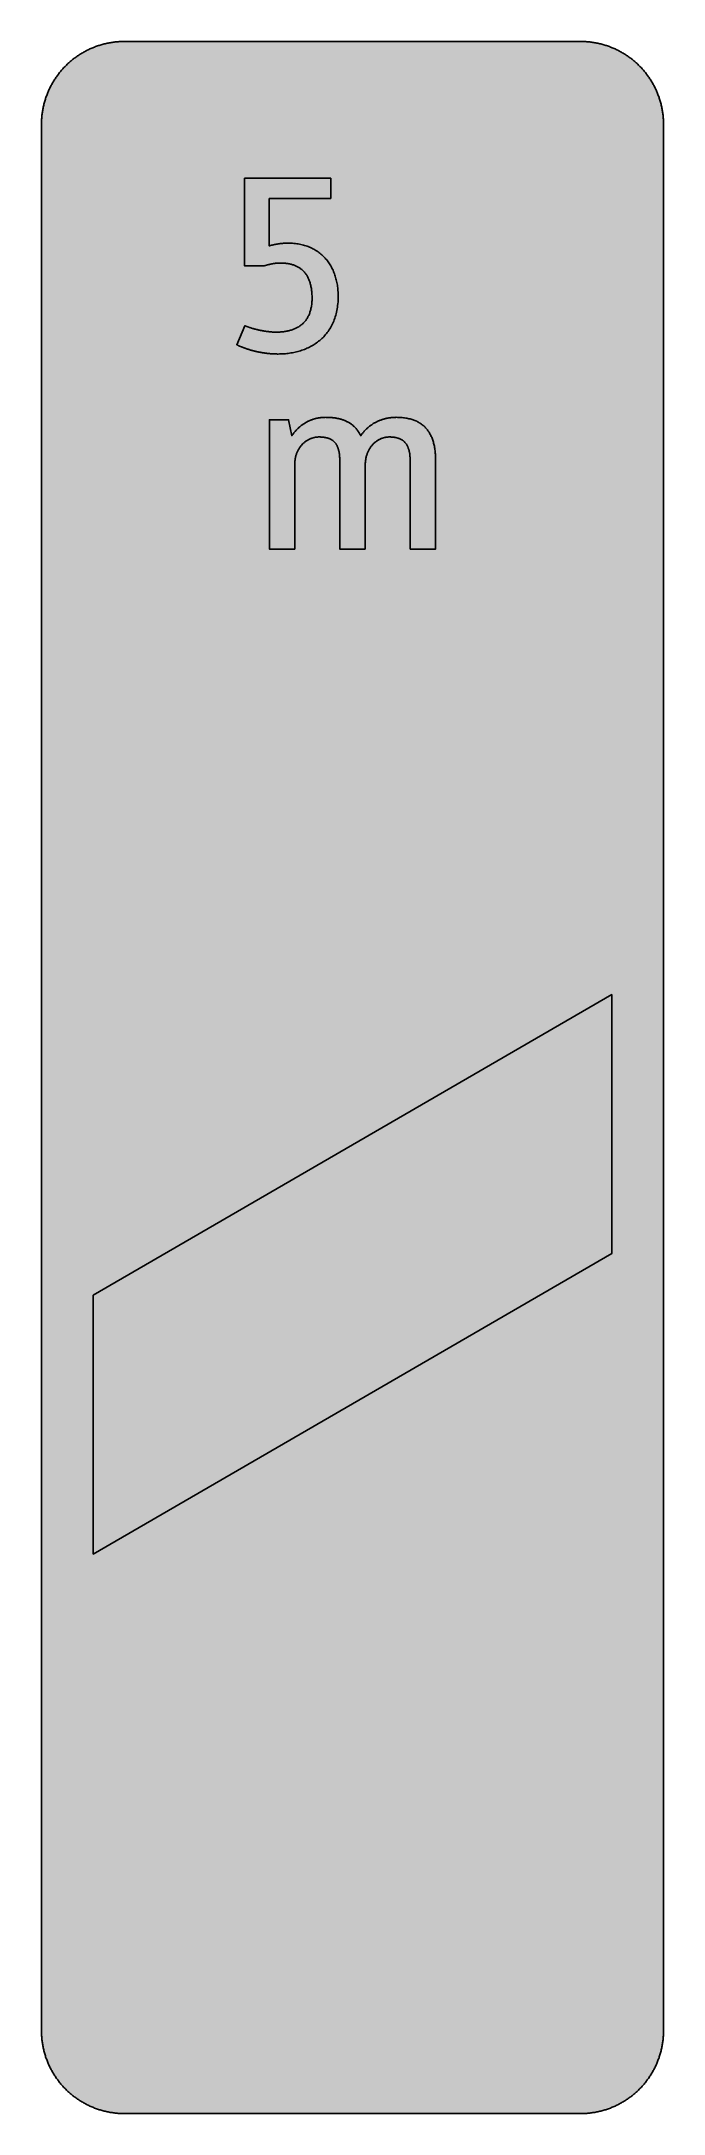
# Model space of a CAD drawing. Header units: millimetres. Extents: x 0 to 106, y 0 to 353.
import ezdxf

# ---------------------------------------------------------------- set-up
doc = ezdxf.new("R2010")
doc.units = ezdxf.units.MM

msp = doc.modelspace()

# ---------------------------------------------------------------- hatches: boundary and pattern name
for color, points in [(254, [(14.1633, 0.0536), (13.9878, 0.0533), (13.8125, 0.0559), (13.6373, 0.061), (13.462, 0.0686), (13.2893, 0.0787), (13.114, 0.0914), (12.9413, 0.1041), (12.7686, 0.1219), (12.5959, 0.1397), (12.4231, 0.16), (12.2504, 0.1829), (12.0777, 0.2057), (11.9075, 0.2337), (11.7373, 0.2616), (11.5672, 0.2921), (11.397, 0.3251), (11.2268, 0.3607), (11.0592, 0.3988), (10.8915, 0.4369), (10.7239, 0.4775), (10.5562, 0.5207), (10.3886, 0.5664), (10.2235, 0.6121), (10.0584, 0.6629), (9.8933, 0.7137), (9.7307, 0.7671), (9.5682, 0.8204), (9.4056, 0.8788), (9.2431, 0.9373), (9.083, 0.9982), (8.923, 1.0617), (8.763, 1.1252), (8.6055, 1.1938), (8.4455, 1.2624), (8.2906, 1.331), (8.1331, 1.4046), (7.9781, 1.4783), (7.8232, 1.5545), (7.6708, 1.6332), (7.5184, 1.7145), (7.366, 1.7958), (7.2161, 1.8796), (7.0663, 1.966), (6.919, 2.0523), (6.7716, 2.1438), (6.6243, 2.2352), (6.4795, 2.3266), (6.3348, 2.4232), (6.19, 2.5197), (6.0477, 2.6187), (5.908, 2.7178), (5.7683, 2.8194), (5.6286, 2.9235), (5.4915, 3.0302), (5.3543, 3.1369), (5.2197, 3.2461), (5.0851, 3.3579), (4.953, 3.4722), (4.8209, 3.5865), (4.6914, 3.7033), (4.5644, 3.8202), (4.4348, 3.9395), (4.3104, 4.0615), (4.1859, 4.1859), (4.0615, 4.3104), (3.9395, 4.4348), (3.8202, 4.5618), (3.7033, 4.6914), (3.5865, 4.8209), (3.4722, 4.953), (3.3579, 5.0851), (3.2487, 5.2197), (3.1369, 5.3543), (3.0302, 5.4915), (2.9235, 5.6286), (2.8194, 5.7683), (2.7178, 5.908), (2.6187, 6.0477), (2.5197, 6.19), (2.4232, 6.3348), (2.3266, 6.477), (2.2352, 6.6243), (2.1438, 6.7691), (2.0523, 6.9164), (1.966, 7.0663), (1.8796, 7.2161), (1.7958, 7.366), (1.7145, 7.5184), (1.6332, 7.6708), (1.5545, 7.8232), (1.4783, 7.9781), (1.4046, 8.1331), (1.331, 8.2906), (1.2598, 8.4455), (1.1913, 8.603), (1.1252, 8.763), (1.0592, 8.923), (0.9982, 9.083), (0.9373, 9.2431), (0.8763, 9.4056), (0.8204, 9.5682), (0.7645, 9.7307), (0.7112, 9.8933), (0.6604, 10.0584), (0.6121, 10.2235), (0.5639, 10.3911), (0.5207, 10.5562), (0.4775, 10.7239), (0.4343, 10.8915), (0.3962, 11.0592), (0.3607, 11.2268), (0.3251, 11.397), (0.2921, 11.5672), (0.2616, 11.7373), (0.2311, 11.9075), (0.2057, 12.0802), (0.1803, 12.2504), (0.1575, 12.4231), (0.1372, 12.5959), (0.1194, 12.7686), (0.1041, 12.9413), (0.0889, 13.1166), (0.0787, 13.2893), (0.0686, 13.4645), (0.061, 13.6373), (0.0559, 13.8125), (0.0508, 13.9878), (0.0508, 14.163), (0.0522, 338.7203), (0.0508, 338.8944), (0.0559, 339.0697), (0.061, 339.2449), (0.0686, 339.4177), (0.0787, 339.5929), (0.0889, 339.7656), (0.1041, 339.9409), (0.1194, 340.1136), (0.1372, 340.2863), (0.1575, 340.4591), (0.1803, 340.6318), (0.2057, 340.802), (0.2311, 340.9747), (0.2616, 341.1449), (0.2921, 341.315), (0.3251, 341.4852), (0.3607, 341.6529), (0.3962, 341.823), (0.4343, 341.9907), (0.4775, 342.1583), (0.5207, 342.326), (0.5639, 342.4911), (0.6121, 342.6562), (0.6604, 342.8213), (0.7112, 342.9864), (0.7645, 343.1515), (0.8204, 343.314), (0.8763, 343.4766), (0.9373, 343.6366), (0.9982, 343.7992), (1.0592, 343.9592), (1.1252, 344.1192), (1.1913, 344.2767), (1.2598, 344.4342), (1.331, 344.5916), (1.4046, 344.7466), (1.4783, 344.9015), (1.5545, 345.0565), (1.6332, 345.2114), (1.7145, 345.3638), (1.7958, 345.5137), (1.8796, 345.6661), (1.966, 345.8134), (2.0523, 345.9632), (2.1438, 346.1106), (2.2352, 346.2579), (2.3266, 346.4027), (2.4232, 346.5474), (2.5197, 346.6897), (2.6187, 346.8319), (2.7178, 346.9742), (2.8194, 347.1139), (2.9235, 347.251), (3.0302, 347.3907), (3.1369, 347.5253), (3.2487, 347.66), (3.3579, 347.7946), (3.4722, 347.9267), (3.5865, 348.0587), (3.7033, 348.1883), (3.8202, 348.3178), (3.9395, 348.4448), (4.0615, 348.5718), (4.1859, 348.6963), (4.3104, 348.8182), (4.4348, 348.9401), (4.5644, 349.0595), (4.6914, 349.1789), (4.8209, 349.2957), (4.953, 349.41), (5.0851, 349.5218), (5.2197, 349.6335), (5.3543, 349.7428), (5.4915, 349.8494), (5.6286, 349.9561), (5.7683, 350.0603), (5.908, 350.1619), (6.0477, 350.2635), (6.19, 350.3625), (6.3348, 350.459), (6.4795, 350.553), (6.6243, 350.647), (6.7716, 350.7384), (6.919, 350.8273), (7.0663, 350.9162), (7.2161, 351.0001), (7.366, 351.0864), (7.5184, 351.1677), (7.6708, 351.2464), (7.8232, 351.3252), (7.9781, 351.4014), (8.1331, 351.4776), (8.2906, 351.5487), (8.4455, 351.6198), (8.6055, 351.6884), (8.763, 351.757), (8.923, 351.8205), (9.083, 351.884), (9.2431, 351.9449), (9.4056, 352.0034), (9.5682, 352.0618), (9.7307, 352.1151), (9.8933, 352.1685), (10.0584, 352.2193), (10.2235, 352.2701), (10.3886, 352.3158), (10.5562, 352.3615), (10.7239, 352.4047), (10.8915, 352.4453), (11.0592, 352.4834), (11.2268, 352.5215), (11.397, 352.5571), (11.5672, 352.5901), (11.7373, 352.6206), (11.9075, 352.6485), (12.0777, 352.6765), (12.2504, 352.6993), (12.4231, 352.7222), (12.5959, 352.7425), (12.7686, 352.7603), (12.9413, 352.7781), (13.114, 352.7908), (13.2893, 352.8035), (13.462, 352.8136), (13.6373, 352.8212), (13.8125, 352.8263), (13.9878, 352.8289), (14.163, 352.8289), (91.7744, 352.8314), (91.948, 352.8289), (92.1233, 352.8263), (92.2985, 352.8212), (92.4738, 352.8136), (92.6465, 352.8035), (92.8218, 352.7908), (92.9945, 352.7781), (93.1672, 352.7603), (93.3399, 352.7425), (93.5126, 352.7222), (93.6854, 352.6993), (93.8581, 352.6765), (94.0283, 352.6485), (94.1984, 352.6206), (94.3686, 352.5901), (94.5388, 352.5571), (94.709, 352.5215), (94.8766, 352.4834), (95.0468, 352.4453), (95.2144, 352.4047), (95.3795, 352.3615), (95.5472, 352.3158), (95.7123, 352.2701), (95.8774, 352.2193), (96.0425, 352.1685), (96.205, 352.1151), (96.3701, 352.0618), (96.5327, 352.0034), (96.6927, 351.9449), (96.8553, 351.884), (97.0153, 351.8205), (97.1728, 351.757), (97.3328, 351.6884), (97.4903, 351.6198), (97.6478, 351.5487), (97.8027, 351.4776), (97.9576, 351.4014), (98.1126, 351.3252), (98.265, 351.2464), (98.4199, 351.1677), (98.5698, 351.0864), (98.7196, 351.0001), (98.8695, 350.9162), (99.0194, 350.8273), (99.1667, 350.7384), (99.314, 350.647), (99.4588, 350.553), (99.6036, 350.459), (99.7458, 350.3625), (99.888, 350.2635), (100.0303, 350.1619), (100.17, 350.0603), (100.3071, 349.9561), (100.4443, 349.8494), (100.5815, 349.7428), (100.7161, 349.6335), (100.8507, 349.5218), (100.9828, 349.41), (101.1149, 349.2957), (101.2444, 349.1789), (101.3739, 349.0595), (101.5009, 348.9401), (101.6279, 348.8182), (101.7524, 348.6963), (101.8743, 348.5718), (101.9962, 348.4448), (102.1156, 348.3178), (102.235, 348.1883), (102.3518, 348.0587), (102.4661, 347.9267), (102.5779, 347.7946), (102.6897, 347.66), (102.7989, 347.5253), (102.9056, 347.3907), (103.0122, 347.251), (103.1164, 347.1139), (103.218, 346.9742), (103.3196, 346.8319), (103.4186, 346.6897), (103.5152, 346.5474), (103.6091, 346.4027), (103.7031, 346.2579), (103.7946, 346.1106), (103.8835, 345.9632), (103.9698, 345.8134), (104.0562, 345.6661), (104.14, 345.5137), (104.2238, 345.3638), (104.3026, 345.2114), (104.3813, 345.0565), (104.4575, 344.9015), (104.5312, 344.7466), (104.6048, 344.5916), (104.6759, 344.4342), (104.7445, 344.2767), (104.8106, 344.1192), (104.8766, 343.9592), (104.9376, 343.7992), (104.9985, 343.6366), (105.0595, 343.4766), (105.1154, 343.314), (105.1712, 343.1515), (105.2246, 342.9864), (105.2754, 342.8213), (105.3236, 342.6562), (105.3719, 342.4911), (105.4151, 342.326), (105.4583, 342.1583), (105.4989, 341.9907), (105.5395, 341.823), (105.5751, 341.6529), (105.6107, 341.4852), (105.6437, 341.315), (105.6742, 341.1449), (105.7021, 340.9747), (105.73, 340.802), (105.7554, 340.6318), (105.7758, 340.4591), (105.7961, 340.2863), (105.8164, 340.1136), (105.8316, 339.9409), (105.8443, 339.7656), (105.857, 339.5929), (105.8672, 339.4177), (105.8748, 339.2449), (105.8799, 339.0697), (105.8824, 338.8944), (105.885, 338.7192), (105.8855, 14.1647), (105.8824, 13.9878), (105.8799, 13.8125), (105.8748, 13.6373), (105.8672, 13.4645), (105.857, 13.2893), (105.8443, 13.1166), (105.8316, 12.9413), (105.8164, 12.7686), (105.7961, 12.5959), (105.7758, 12.4231), (105.7554, 12.2504), (105.73, 12.0802), (105.7021, 11.9075), (105.6742, 11.7373), (105.6437, 11.5672), (105.6107, 11.397), (105.5751, 11.2268), (105.5395, 11.0592), (105.4989, 10.8915), (105.4583, 10.7239), (105.4151, 10.5562), (105.3719, 10.3911), (105.3236, 10.2235), (105.2754, 10.0584), (105.2246, 9.8933), (105.1712, 9.7307), (105.1154, 9.5682), (105.0595, 9.4056), (104.9985, 9.2431), (104.9376, 9.083), (104.8766, 8.923), (104.8106, 8.763), (104.7445, 8.603), (104.6759, 8.4455), (104.6048, 8.2906), (104.5312, 8.1331), (104.4575, 7.9781), (104.3813, 7.8232), (104.3026, 7.6708), (104.2238, 7.5184), (104.14, 7.366), (104.0562, 7.2161), (103.9698, 7.0663), (103.8835, 6.9164), (103.7946, 6.7691), (103.7031, 6.6243), (103.6091, 6.477), (103.5152, 6.3348), (103.4186, 6.19), (103.3196, 6.0477), (103.218, 5.908), (103.1164, 5.7683), (103.0122, 5.6286), (102.9056, 5.4915), (102.7989, 5.3543), (102.6897, 5.2197), (102.5779, 5.0851), (102.4661, 4.953), (102.3518, 4.8209), (102.235, 4.6914), (102.1156, 4.5618), (101.9962, 4.4348), (101.8743, 4.3104), (101.7524, 4.1859), (101.6279, 4.0615), (101.5009, 3.9395), (101.3739, 3.8202), (101.2444, 3.7033), (101.1149, 3.5865), (100.9828, 3.4722), (100.8507, 3.3579), (100.7161, 3.2461), (100.5815, 3.1369), (100.4443, 3.0302), (100.3071, 2.9235), (100.17, 2.8194), (100.0303, 2.7178), (99.888, 2.6187), (99.7458, 2.5197), (99.6036, 2.4232), (99.4588, 2.3266), (99.314, 2.2352), (99.1667, 2.1438), (99.0194, 2.0523), (98.8695, 1.966), (98.7196, 1.8796), (98.5698, 1.7958), (98.4199, 1.7145), (98.265, 1.6332), (98.1126, 1.5545), (97.9576, 1.4783), (97.8027, 1.4046), (97.6478, 1.331), (97.4903, 1.2624), (97.3328, 1.1938), (97.1728, 1.1252), (97.0153, 1.0617), (96.8553, 0.9982), (96.6927, 0.9373), (96.5327, 0.8788), (96.3701, 0.8204), (96.205, 0.7671), (96.0425, 0.7137), (95.8774, 0.6629), (95.7123, 0.6121), (95.5472, 0.5664), (95.3795, 0.5207), (95.2144, 0.4775), (95.0468, 0.4369), (94.8766, 0.3988), (94.709, 0.3607), (94.5388, 0.3251), (94.3686, 0.2921), (94.1984, 0.2616), (94.0283, 0.2337), (93.8581, 0.2057), (93.6854, 0.1829), (93.5126, 0.16), (93.3399, 0.1397), (93.1672, 0.1219), (92.9945, 0.1041), (92.8218, 0.0914), (92.6465, 0.0787), (92.4738, 0.0686), (92.2985, 0.061), (92.1233, 0.0559), (91.948, 0.0533), (91.7727, 0.0533)]), (59, [(49.2647, 326.0753), (49.2647, 329.5481), (34.6177, 329.5481), (34.6177, 314.6044), (37.8781, 314.6044), (37.9273, 314.6196), (37.9755, 314.6349), (38.0238, 314.6501), (38.0746, 314.6654), (38.1229, 314.6781), (38.1711, 314.6933), (38.2194, 314.7085), (38.2676, 314.7212), (38.3159, 314.7365), (38.3642, 314.7492), (38.4124, 314.7619), (38.4581, 314.7746), (38.5064, 314.7873), (38.5521, 314.8), (38.6004, 314.8127), (38.6461, 314.8254), (38.6944, 314.8355), (38.7401, 314.8482), (38.7858, 314.8584), (38.8315, 314.8711), (38.8772, 314.8813), (38.923, 314.8914), (38.9687, 314.9016), (39.0144, 314.9117), (39.0576, 314.9219), (39.1033, 314.9321), (39.149, 314.9397), (39.1922, 314.9498), (39.2379, 314.9575), (39.2811, 314.9676), (39.3243, 314.9752), (39.3675, 314.9829), (39.4132, 314.9905), (39.4564, 314.9981), (39.4995, 315.0057), (39.5427, 315.0133), (39.5834, 315.021), (39.6265, 315.026), (39.6697, 315.0337), (39.7129, 315.0387), (39.7535, 315.0438), (39.7967, 315.0514), (39.8374, 315.0565), (39.878, 315.0616), (39.9212, 315.0667), (39.9618, 315.0692), (40.0025, 315.0743), (40.0431, 315.0794), (40.0837, 315.0819), (40.1244, 315.087), (40.165, 315.0895), (40.2031, 315.0921), (40.2438, 315.0946), (40.2844, 315.0972), (40.3225, 315.0997), (40.3631, 315.1022), (40.4012, 315.1048), (40.4393, 315.1048), (40.48, 315.1073), (40.5181, 315.1073), (40.5562, 315.1099), (40.5943, 315.1099), (40.6324, 315.1099), (40.6705, 315.1099), (40.8229, 315.1099), (40.9753, 315.1048), (41.1277, 315.0997), (41.275, 315.0895), (41.4223, 315.0794), (41.5671, 315.0641), (41.7093, 315.0489), (41.8516, 315.0286), (41.9913, 315.0083), (42.1284, 314.9829), (42.2631, 314.9549), (42.3951, 314.927), (42.5272, 314.894), (42.6568, 314.8584), (42.7838, 314.8203), (42.9108, 314.7797), (43.0327, 314.7365), (43.1546, 314.6882), (43.274, 314.64), (43.3908, 314.5866), (43.5051, 314.5307), (43.6169, 314.4749), (43.7261, 314.4139), (43.8353, 314.3479), (43.942, 314.2818), (44.0436, 314.2132), (44.1452, 314.1396), (44.2443, 314.0634), (44.3408, 313.9846), (44.4348, 313.9034), (44.5287, 313.817), (44.6176, 313.7281), (44.704, 313.6367), (44.7904, 313.5427), (44.8716, 313.4462), (44.9504, 313.3446), (45.0291, 313.2404), (45.1028, 313.1337), (45.1739, 313.022), (45.245, 312.9077), (45.3111, 312.7908), (45.3771, 312.6715), (45.4381, 312.547), (45.4965, 312.42), (45.5524, 312.2905), (45.6057, 312.1558), (45.659, 312.0187), (45.7073, 311.8764), (45.7505, 311.7342), (45.7937, 311.5843), (45.8343, 311.4345), (45.8724, 311.2795), (45.9054, 311.1221), (45.9359, 310.9595), (45.9664, 310.7944), (45.9918, 310.6242), (46.0146, 310.4515), (46.0324, 310.2762), (46.0502, 310.0959), (46.0629, 309.913), (46.0756, 309.7251), (46.0832, 309.5346), (46.0858, 309.339), (46.0883, 309.1409), (46.0858, 308.9453), (46.0807, 308.7522), (46.0705, 308.5617), (46.0578, 308.3789), (46.0426, 308.196), (46.0223, 308.0207), (45.9969, 307.8455), (45.9715, 307.6753), (45.941, 307.5102), (45.9054, 307.3476), (45.8673, 307.1876), (45.8267, 307.0327), (45.7835, 306.8828), (45.7352, 306.7329), (45.6844, 306.5907), (45.6286, 306.4485), (45.5727, 306.3113), (45.5117, 306.1767), (45.4482, 306.0471), (45.3822, 305.9201), (45.3111, 305.7957), (45.2374, 305.6763), (45.1637, 305.5595), (45.085, 305.4452), (45.0012, 305.3359), (44.9174, 305.2293), (44.831, 305.1251), (44.7396, 305.0235), (44.6481, 304.927), (44.5516, 304.833), (44.4525, 304.7416), (44.3535, 304.6527), (44.2493, 304.5689), (44.1427, 304.4876), (44.036, 304.4088), (43.9242, 304.3326), (43.8099, 304.2615), (43.6931, 304.1904), (43.5762, 304.1244), (43.4543, 304.0609), (43.3324, 303.9999), (43.2079, 303.9415), (43.0784, 303.8856), (42.9489, 303.8348), (42.8168, 303.784), (42.6847, 303.7383), (42.5475, 303.6926), (42.4104, 303.6519), (42.2707, 303.6138), (42.1284, 303.5783), (41.9837, 303.5452), (41.8363, 303.5148), (41.689, 303.4868), (41.5392, 303.4614), (41.3893, 303.4386), (41.2344, 303.4182), (41.0794, 303.4005), (40.9245, 303.3827), (40.7645, 303.37), (40.6044, 303.3598), (40.4444, 303.3522), (40.2819, 303.3471), (40.1168, 303.342), (39.9517, 303.342), (39.8628, 303.342), (39.7739, 303.3446), (39.685, 303.3446), (39.5961, 303.3497), (39.5072, 303.3522), (39.4157, 303.3573), (39.3243, 303.3624), (39.2328, 303.3674), (39.1414, 303.3751), (39.05, 303.3827), (38.9585, 303.3903), (38.8645, 303.4005), (38.7731, 303.4106), (38.6791, 303.4208), (38.5851, 303.4309), (38.4937, 303.4411), (38.3997, 303.4538), (38.3057, 303.4665), (38.2118, 303.4817), (38.1203, 303.4944), (38.0263, 303.5097), (37.9324, 303.5249), (37.8409, 303.5402), (37.7469, 303.5554), (37.6555, 303.5732), (37.5641, 303.591), (37.4726, 303.6062), (37.3812, 303.6265), (37.2897, 303.6443), (37.1983, 303.6621), (37.1094, 303.6824), (37.0205, 303.7027), (36.9291, 303.7205), (36.8427, 303.7408), (36.7538, 303.7637), (36.6674, 303.784), (36.5811, 303.8043), (36.4947, 303.8272), (36.4109, 303.85), (36.3271, 303.8704), (36.2433, 303.8932), (36.1594, 303.9161), (36.0782, 303.9389), (35.9994, 303.9618), (35.9207, 303.9847), (35.8419, 304.0101), (35.7632, 304.0329), (35.6895, 304.0558), (35.6133, 304.0812), (35.5397, 304.104), (35.4686, 304.1294), (35.3974, 304.1523), (35.3263, 304.1777), (35.2577, 304.2006), (35.1917, 304.226), (35.1257, 304.2488), (35.0622, 304.2742), (34.9987, 304.2971), (34.9377, 304.3225), (34.8793, 304.3479), (34.8209, 304.3707), (34.765, 304.3961), (34.7116, 304.419), (34.6583, 304.4419), (33.2631, 301.1837), (33.3223, 301.1551), (33.3858, 301.1246), (33.4493, 301.0967), (33.5153, 301.0662), (33.5839, 301.0383), (33.6525, 301.0078), (33.7261, 300.9773), (33.7972, 300.9443), (33.8734, 300.9138), (33.9522, 300.8808), (34.0309, 300.8503), (34.1097, 300.8173), (34.1935, 300.7868), (34.2773, 300.7538), (34.3637, 300.7208), (34.45, 300.6877), (34.5389, 300.6547), (34.6304, 300.6217), (34.7218, 300.5887), (34.8158, 300.5557), (34.9123, 300.5226), (35.0088, 300.4922), (35.1079, 300.4591), (35.2095, 300.4261), (35.3111, 300.3931), (35.4152, 300.3626), (35.5194, 300.3296), (35.626, 300.2991), (35.7353, 300.2686), (35.8445, 300.2382), (35.9537, 300.2077), (36.068, 300.1772), (36.1798, 300.1467), (36.2966, 300.1188), (36.4134, 300.0908), (36.5303, 300.0604), (36.6497, 300.035), (36.7716, 300.007), (36.8935, 299.9816), (37.0154, 299.9562), (37.1399, 299.9308), (37.2669, 299.9054), (37.3939, 299.8826), (37.5234, 299.8597), (37.653, 299.8368), (37.7825, 299.8165), (37.9146, 299.7962), (38.0492, 299.7784), (38.1838, 299.7581), (38.3184, 299.7403), (38.4556, 299.7251), (38.5928, 299.7098), (38.7325, 299.6946), (38.8722, 299.6819), (39.0144, 299.6692), (39.1566, 299.659), (39.2989, 299.6489), (39.4437, 299.6413), (39.5884, 299.6336), (39.7358, 299.626), (39.8831, 299.6209), (40.0304, 299.6184), (40.1803, 299.6159), (40.3301, 299.6159), (40.574, 299.6184), (40.8178, 299.6235), (41.0616, 299.6336), (41.3029, 299.6489), (41.5442, 299.6692), (41.7855, 299.6921), (42.0268, 299.72), (42.2656, 299.753), (42.5018, 299.7911), (42.738, 299.8318), (42.9743, 299.8775), (43.2054, 299.9283), (43.4391, 299.9816), (43.6677, 300.0426), (43.8963, 300.1061), (44.1223, 300.1747), (44.3459, 300.2483), (44.5694, 300.3245), (44.7878, 300.4083), (45.0063, 300.4947), (45.2196, 300.5887), (45.433, 300.6852), (45.6413, 300.7868), (45.847, 300.8935), (46.0527, 301.0052), (46.2534, 301.1221), (46.449, 301.2415), (46.6446, 301.3685), (46.8351, 301.5005), (47.023, 301.6352), (47.2059, 301.7774), (47.3862, 301.9247), (47.5615, 302.0746), (47.7342, 302.2321), (47.9019, 302.3921), (48.067, 302.5597), (48.227, 302.7324), (48.3819, 302.9102), (48.5318, 303.0906), (48.6791, 303.2785), (48.8213, 303.4716), (48.9585, 303.6697), (49.0906, 303.8754), (49.2176, 304.0837), (49.3395, 304.2996), (49.4563, 304.5181), (49.5656, 304.7441), (49.6722, 304.9753), (49.7713, 305.2115), (49.8678, 305.4528), (49.9567, 305.7017), (50.038, 305.9532), (50.1167, 306.2122), (50.1853, 306.4764), (50.2514, 306.7482), (50.3098, 307.0225), (50.3606, 307.3044), (50.4063, 307.5915), (50.4444, 307.8861), (50.4774, 308.1833), (50.5028, 308.4881), (50.5206, 308.8005), (50.5308, 309.1155), (50.5333, 309.438), (50.5308, 309.6844), (50.5257, 309.9257), (50.513, 310.167), (50.4977, 310.4058), (50.4774, 310.642), (50.452, 310.8757), (50.4241, 311.1068), (50.3911, 311.3354), (50.353, 311.5615), (50.3098, 311.785), (50.2641, 312.006), (50.2133, 312.2244), (50.1574, 312.4378), (50.099, 312.6511), (50.0355, 312.862), (49.9669, 313.0677), (49.8932, 313.2709), (49.817, 313.4741), (49.7357, 313.6697), (49.6519, 313.8653), (49.563, 314.0558), (49.469, 314.2437), (49.3725, 314.4291), (49.2709, 314.612), (49.1642, 314.7898), (49.055, 314.9651), (48.9407, 315.1353), (48.8239, 315.3029), (48.702, 315.4655), (48.575, 315.628), (48.4454, 315.783), (48.3108, 315.9354), (48.1736, 316.0852), (48.0314, 316.23), (47.8866, 316.3722), (47.7368, 316.5069), (47.5818, 316.6415), (47.4243, 316.771), (47.2643, 316.8955), (47.0992, 317.0149), (46.929, 317.1317), (46.7563, 317.2435), (46.5785, 317.3501), (46.3982, 317.4543), (46.2153, 317.5508), (46.0273, 317.6448), (45.8368, 317.7362), (45.6413, 317.82), (45.4406, 317.9013), (45.2374, 317.975), (45.0317, 318.0461), (44.8208, 318.1121), (44.6075, 318.1706), (44.3916, 318.2264), (44.1706, 318.2772), (43.9471, 318.323), (43.7185, 318.3636), (43.4873, 318.3992), (43.2511, 318.4296), (43.0124, 318.4525), (42.7711, 318.4728), (42.5247, 318.4855), (42.2783, 318.4957), (42.0243, 318.4982), (41.976, 318.4982), (41.9303, 318.4957), (41.8821, 318.4957), (41.8313, 318.4957), (41.783, 318.4931), (41.7347, 318.4931), (41.6865, 318.4906), (41.6357, 318.4906), (41.5874, 318.4881), (41.5366, 318.4855), (41.4884, 318.483), (41.4376, 318.4804), (41.3868, 318.4779), (41.3385, 318.4728), (41.2877, 318.4703), (41.2369, 318.4652), (41.1861, 318.4627), (41.1353, 318.4576), (41.0845, 318.455), (41.0337, 318.45), (40.9829, 318.4449), (40.9321, 318.4398), (40.8788, 318.4347), (40.828, 318.4271), (40.7772, 318.422), (40.7264, 318.4169), (40.673, 318.4093), (40.6222, 318.4042), (40.5714, 318.3966), (40.5206, 318.389), (40.4673, 318.3839), (40.4165, 318.3763), (40.3657, 318.3687), (40.3123, 318.3611), (40.2615, 318.3534), (40.2107, 318.3433), (40.1574, 318.3357), (40.1066, 318.328), (40.0558, 318.3179), (40.005, 318.3103), (39.9542, 318.3001), (39.9009, 318.2899), (39.8501, 318.2798), (39.7993, 318.2722), (39.7485, 318.262), (39.6977, 318.2518), (39.6469, 318.2391), (39.5961, 318.229), (39.5453, 318.2188), (39.4945, 318.2087), (39.4437, 318.196), (39.3954, 318.1858), (39.3446, 318.1731), (39.2938, 318.1604), (39.2455, 318.1502), (39.1947, 318.1375), (39.1465, 318.1248), (39.0982, 318.1121), (39.0474, 318.0994), (38.9992, 318.0867), (38.9509, 318.0715), (38.9026, 318.0588), (38.8544, 318.0461), (38.8061, 318.0309), (38.8084, 326.0753)]), (59, [(55.1286, 266.4008), (55.1286, 280.5822), (55.1282, 280.7411), (55.1332, 280.8961), (55.1434, 281.051), (55.1536, 281.2009), (55.1688, 281.3482), (55.1866, 281.493), (55.2094, 281.6377), (55.2323, 281.7774), (55.2602, 281.9121), (55.2882, 282.0467), (55.3212, 282.1788), (55.3568, 282.3083), (55.3949, 282.4328), (55.4355, 282.5572), (55.4787, 282.6766), (55.5244, 282.7934), (55.5727, 282.9103), (55.6209, 283.022), (55.6743, 283.1313), (55.7301, 283.2379), (55.786, 283.3446), (55.8444, 283.4462), (55.9054, 283.5453), (55.9664, 283.6418), (56.0299, 283.7358), (56.0959, 283.8272), (56.1645, 283.9161), (56.2331, 284.0025), (56.3042, 284.0863), (56.3753, 284.1676), (56.449, 284.2463), (56.5252, 284.3225), (56.6014, 284.3962), (56.6776, 284.4673), (56.7563, 284.5359), (56.835, 284.6019), (56.9163, 284.6654), (56.9976, 284.7264), (57.0789, 284.7848), (57.1627, 284.8407), (57.244, 284.894), (57.3278, 284.9474), (57.4142, 284.9956), (57.498, 285.0439), (57.5843, 285.0871), (57.6707, 285.1277), (57.7571, 285.1683), (57.8409, 285.2064), (57.9272, 285.242), (58.0136, 285.2725), (58.1025, 285.303), (58.1863, 285.3309), (58.2727, 285.3563), (58.359, 285.3817), (58.4454, 285.402), (58.5292, 285.4198), (58.6156, 285.4376), (58.6994, 285.4503), (58.7832, 285.463), (58.867, 285.4731), (58.9483, 285.4808), (59.0296, 285.4858), (59.1109, 285.4909), (59.1922, 285.4909), (59.309, 285.4909), (59.4258, 285.4884), (59.5376, 285.4833), (59.6494, 285.4757), (59.7586, 285.4681), (59.8678, 285.4579), (59.9719, 285.4477), (60.0761, 285.435), (60.1751, 285.4198), (60.2742, 285.402), (60.3707, 285.3817), (60.4672, 285.3614), (60.5587, 285.3385), (60.6501, 285.3131), (60.739, 285.2877), (60.8254, 285.2572), (60.9092, 285.2268), (60.993, 285.1937), (61.0743, 285.1607), (61.1505, 285.1226), (61.2292, 285.0845), (61.3029, 285.0439), (61.3766, 285.0007), (61.4477, 284.955), (61.5163, 284.9067), (61.5823, 284.8585), (61.6483, 284.8077), (61.7093, 284.7543), (61.7703, 284.6984), (61.8312, 284.64), (61.8871, 284.5791), (61.943, 284.5181), (61.9963, 284.4521), (62.0497, 284.386), (62.0979, 284.3174), (62.1462, 284.2463), (62.1944, 284.1727), (62.2376, 284.0965), (62.2808, 284.0177), (62.3214, 283.9364), (62.3595, 283.8526), (62.3976, 283.7688), (62.4332, 283.6799), (62.4662, 283.591), (62.4992, 283.497), (62.5297, 283.403), (62.5577, 283.304), (62.5856, 283.2049), (62.611, 283.1033), (62.6339, 282.9966), (62.6567, 282.89), (62.677, 282.7807), (62.6948, 282.6664), (62.7101, 282.5521), (62.7253, 282.4353), (62.7405, 282.3134), (62.7507, 282.1915), (62.7609, 282.067), (62.771, 281.9375), (62.7786, 281.8079), (62.7837, 281.6733), (62.7863, 281.5387), (62.7888, 281.399), (62.7913, 281.2567), (62.7916, 266.4008), (67.1089, 266.4008), (67.1089, 281.4708), (67.1068, 281.6911), (67.1017, 281.907), (67.0941, 282.1229), (67.0839, 282.3337), (67.0712, 282.542), (67.0535, 282.7477), (67.0357, 282.9484), (67.0128, 283.1465), (66.9874, 283.3421), (66.9595, 283.5351), (66.9265, 283.7231), (66.8934, 283.9085), (66.8553, 284.0914), (66.8147, 284.2717), (66.769, 284.447), (66.7233, 284.6197), (66.6725, 284.7899), (66.6191, 284.955), (66.5607, 285.1201), (66.5023, 285.2776), (66.4388, 285.435), (66.3702, 285.5874), (66.3016, 285.7373), (66.228, 285.8846), (66.1518, 286.0269), (66.0705, 286.1666), (65.9892, 286.3012), (65.9003, 286.4333), (65.8114, 286.5628), (65.7174, 286.6898), (65.6209, 286.8117), (65.5193, 286.9311), (65.4152, 287.0454), (65.3085, 287.1572), (65.1967, 287.2664), (65.0824, 287.3705), (64.9656, 287.4721), (64.8437, 287.5686), (64.7192, 287.6652), (64.5897, 287.7541), (64.4576, 287.843), (64.3204, 287.9242), (64.1807, 288.0055), (64.0385, 288.0817), (63.8912, 288.1554), (63.7413, 288.224), (63.5864, 288.29), (63.4289, 288.351), (63.2663, 288.4094), (63.1012, 288.4627), (62.931, 288.5135), (62.7583, 288.5618), (62.5805, 288.605), (62.4002, 288.6456), (62.2148, 288.6812), (62.0268, 288.7142), (61.8338, 288.7421), (61.6382, 288.7675), (61.4375, 288.7878), (61.2318, 288.8056), (61.0235, 288.8183), (60.8127, 288.8285), (60.5968, 288.8336), (60.3758, 288.8361), (60.2717, 288.8336), (60.165, 288.8336), (60.0608, 288.8285), (59.9542, 288.8234), (59.85, 288.8183), (59.7459, 288.8082), (59.6392, 288.8005), (59.5351, 288.7904), (59.4284, 288.7777), (59.3242, 288.7624), (59.2201, 288.7472), (59.116, 288.732), (59.0118, 288.7142), (58.9077, 288.6939), (58.8035, 288.671), (58.6994, 288.6507), (58.5953, 288.6253), (58.4911, 288.5999), (58.3895, 288.5719), (58.2854, 288.544), (58.1838, 288.5135), (58.0822, 288.4805), (57.9806, 288.4475), (57.879, 288.4145), (57.7774, 288.3764), (57.6783, 288.3383), (57.5767, 288.3002), (57.4777, 288.2595), (57.3786, 288.2163), (57.2821, 288.1706), (57.183, 288.1249), (57.0865, 288.0792), (56.9874, 288.0309), (56.8909, 287.9801), (56.7969, 287.9268), (56.7004, 287.8734), (56.6064, 287.8176), (56.5125, 287.7617), (56.4185, 287.7033), (56.327, 287.6423), (56.2356, 287.5813), (56.1442, 287.5178), (56.0527, 287.4518), (55.9638, 287.3858), (55.8749, 287.3172), (55.7886, 287.2486), (55.6997, 287.1775), (55.6133, 287.1038), (55.5295, 287.0276), (55.4457, 286.9514), (55.3618, 286.8727), (55.278, 286.7939), (55.1967, 286.7127), (55.1155, 286.6288), (55.0367, 286.545), (54.958, 286.4587), (54.8792, 286.3698), (54.803, 286.2783), (54.7268, 286.1869), (54.6532, 286.0929), (54.5795, 285.9989), (54.5059, 285.9024), (54.4347, 285.8033), (54.3662, 285.7017), (54.3179, 285.7983), (54.2722, 285.8948), (54.2214, 285.9888), (54.1706, 286.0802), (54.1198, 286.1691), (54.0664, 286.2605), (54.0106, 286.3469), (53.9547, 286.4333), (53.8963, 286.5171), (53.8378, 286.6009), (53.7769, 286.6822), (53.7134, 286.7609), (53.6499, 286.8397), (53.5864, 286.9184), (53.5178, 286.9921), (53.4518, 287.0683), (53.3806, 287.1394), (53.3095, 287.2105), (53.2384, 287.2791), (53.1622, 287.3477), (53.0885, 287.4137), (53.0098, 287.4797), (52.9336, 287.5432), (52.8523, 287.6042), (52.771, 287.6652), (52.6872, 287.7236), (52.6034, 287.782), (52.517, 287.8379), (52.4307, 287.8938), (52.3418, 287.9446), (52.2503, 287.9979), (52.1589, 288.0462), (52.0649, 288.0944), (51.9709, 288.1427), (51.8744, 288.1884), (51.7754, 288.2316), (51.6763, 288.2722), (51.5747, 288.3129), (51.4731, 288.3535), (51.3664, 288.3916), (51.2623, 288.4272), (51.1556, 288.4627), (51.0464, 288.4957), (50.9346, 288.5262), (50.8229, 288.5567), (50.7086, 288.5846), (50.5943, 288.6126), (50.4774, 288.638), (50.3606, 288.6608), (50.2387, 288.6837), (50.1193, 288.704), (49.9948, 288.7243), (49.8704, 288.7421), (49.7459, 288.7574), (49.6164, 288.7726), (49.4868, 288.7853), (49.3573, 288.798), (49.2252, 288.8082), (49.0906, 288.8158), (48.956, 288.8234), (48.8188, 288.8285), (48.6791, 288.831), (48.5394, 288.8336), (48.3972, 288.8361), (48.293, 288.8336), (48.1914, 288.831), (48.0873, 288.8285), (47.9857, 288.8234), (47.8815, 288.8158), (47.7799, 288.8082), (47.6783, 288.798), (47.5767, 288.7878), (47.4751, 288.7751), (47.3735, 288.7599), (47.2719, 288.7447), (47.1703, 288.7269), (47.0713, 288.7091), (46.9697, 288.6888), (46.8706, 288.6659), (46.7716, 288.6431), (46.67, 288.6177), (46.5709, 288.5923), (46.4744, 288.5643), (46.3753, 288.5338), (46.2788, 288.5034), (46.1797, 288.4729), (46.0832, 288.4373), (45.9867, 288.4018), (45.8902, 288.3662), (45.7962, 288.3256), (45.6997, 288.2875), (45.6057, 288.2443), (45.5117, 288.2011), (45.4177, 288.1579), (45.3238, 288.1097), (45.2323, 288.0639), (45.1409, 288.0131), (45.0494, 287.9623), (44.958, 287.909), (44.8666, 287.8557), (44.7777, 287.7998), (44.6888, 287.7439), (44.5999, 287.6855), (44.5135, 287.6245), (44.4246, 287.561), (44.3382, 287.5001), (44.2544, 287.434), (44.1681, 287.368), (44.0842, 287.2994), (44.0004, 287.2283), (43.9191, 287.1572), (43.8353, 287.086), (43.754, 287.0098), (43.6753, 286.9336), (43.594, 286.8574), (43.5153, 286.7787), (43.4391, 286.6974), (43.3603, 286.6136), (43.2841, 286.5298), (43.2105, 286.446), (43.1343, 286.3571), (43.0606, 286.2682), (42.9895, 286.1793), (42.9158, 286.0878), (42.8473, 285.9938), (42.7761, 285.8973), (42.7076, 285.8008), (42.639, 285.7017), (42.091, 288.4135), (38.8302, 288.4135), (38.8302, 266.4008), (43.1493, 266.4008), (43.1493, 280.8358), (43.1495, 280.985), (43.1546, 281.1297), (43.1648, 281.2745), (43.1749, 281.4168), (43.1902, 281.5565), (43.2079, 281.6936), (43.2308, 281.8257), (43.2537, 281.9578), (43.2816, 282.0873), (43.3121, 282.2143), (43.3451, 282.3388), (43.3807, 282.4582), (43.4188, 282.5775), (43.4619, 282.6944), (43.5051, 282.8087), (43.5508, 282.9204), (43.5991, 283.0297), (43.6499, 283.1338), (43.7032, 283.2379), (43.7566, 283.3395), (43.815, 283.4386), (43.8734, 283.5351), (43.9344, 283.6291), (43.9979, 283.7231), (44.0639, 283.812), (44.13, 283.8983), (44.1985, 283.9822), (44.2671, 284.0634), (44.3382, 284.1447), (44.4119, 284.2209), (44.4856, 284.2971), (44.5592, 284.3682), (44.6354, 284.4394), (44.7142, 284.5079), (44.7929, 284.574), (44.8716, 284.6375), (44.9529, 284.6959), (45.0342, 284.7569), (45.1155, 284.8127), (45.1993, 284.8661), (45.2831, 284.9169), (45.3669, 284.9677), (45.4508, 285.0134), (45.5371, 285.0591), (45.6209, 285.1023), (45.7073, 285.1429), (45.7937, 285.181), (45.88, 285.2166), (45.9638, 285.2496), (46.0502, 285.2801), (46.1366, 285.3106), (46.2229, 285.336), (46.3067, 285.3614), (46.3931, 285.3842), (46.4769, 285.4046), (46.5607, 285.4223), (46.6446, 285.4376), (46.7284, 285.4528), (46.8097, 285.4655), (46.8935, 285.4731), (46.9722, 285.4808), (47.0535, 285.4858), (47.1322, 285.4909), (47.211, 285.4909), (47.3278, 285.4909), (47.4447, 285.4884), (47.559, 285.4833), (47.6707, 285.4782), (47.7799, 285.4706), (47.8866, 285.463), (47.9908, 285.4503), (48.0949, 285.4401), (48.1965, 285.4249), (48.2956, 285.4096), (48.3921, 285.3919), (48.4861, 285.3715), (48.5775, 285.3512), (48.6689, 285.3284), (48.7578, 285.303), (48.8442, 285.275), (48.928, 285.2471), (49.0118, 285.2166), (49.0931, 285.1836), (49.1719, 285.148), (49.2481, 285.1125), (49.3217, 285.0718), (49.3954, 285.0312), (49.4665, 284.988), (49.5351, 284.9423), (49.6011, 284.8966), (49.6672, 284.8458), (49.7307, 284.795), (49.7916, 284.7416), (49.85, 284.6832), (49.9085, 284.6248), (49.9618, 284.5638), (50.0177, 284.5029), (50.0685, 284.4368), (50.1193, 284.3682), (50.1675, 284.2971), (50.2133, 284.226), (50.2564, 284.1498), (50.2996, 284.0736), (50.3403, 283.9923), (50.3809, 283.9085), (50.4165, 283.8247), (50.452, 283.7358), (50.4876, 283.6469), (50.5181, 283.5529), (50.5485, 283.4589), (50.5765, 283.3599), (50.6044, 283.2583), (50.6298, 283.1541), (50.6527, 283.0474), (50.6755, 282.9382), (50.6959, 282.8265), (50.7136, 282.7122), (50.7314, 282.5953), (50.7467, 282.4734), (50.7594, 282.3515), (50.7721, 282.2245), (50.7822, 282.0949), (50.7898, 281.9629), (50.7975, 281.8282), (50.8025, 281.6911), (50.8076, 281.5488), (50.8102, 281.4041), (50.8102, 281.2567), (50.8109, 266.4008)]), (22, [(8.8717, 139.4008), (97.0661, 190.5536), (97.0661, 146.4564), (8.8717, 95.3036)])]:
    msp.add_hatch(color=color).paths.add_polyline_path(points)
h = msp.add_hatch(color=59)
h.paths.add_polyline_path([(14.1633, 3.5814), (13.8887, 3.5839), (13.6169, 3.5941), (13.3477, 3.6119), (13.081, 3.6347), (12.8143, 3.6652), (12.5501, 3.7008), (12.2885, 3.7465), (12.0294, 3.7948), (11.7729, 3.8506), (11.5164, 3.9141), (11.2649, 3.9827), (11.016, 4.0564), (10.7671, 4.1351), (10.5232, 4.2215), (10.2819, 4.3129), (10.0432, 4.412), (9.8069, 4.5161), (9.5733, 4.6228), (9.3447, 4.7371), (9.1186, 4.8565), (8.8951, 4.9809), (8.6741, 5.113), (8.4582, 5.2476), (8.2448, 5.3873), (8.0366, 5.5321), (7.8308, 5.682), (7.6276, 5.8369), (7.4295, 5.9969), (7.2365, 6.1595), (7.046, 6.3297), (6.8605, 6.5024), (6.6777, 6.6802), (6.5024, 6.8605), (6.3271, 7.046), (6.1595, 7.2365), (5.9969, 7.432), (5.8369, 7.6302), (5.682, 7.8308), (5.5321, 8.0366), (5.3873, 8.2448), (5.2451, 8.4582), (5.1105, 8.6741), (4.9809, 8.8951), (4.8565, 9.1186), (4.7371, 9.3447), (4.6228, 9.5758), (4.5136, 9.8069), (4.4094, 10.0432), (4.3129, 10.2819), (4.2215, 10.5232), (4.1351, 10.7696), (4.0538, 11.016), (3.9802, 11.2649), (3.9116, 11.5189), (3.8506, 11.7729), (3.7948, 12.0294), (3.744, 12.2911), (3.7008, 12.5527), (3.6627, 12.8143), (3.6322, 13.081), (3.6093, 13.3502), (3.5916, 13.6195), (3.5814, 13.8913), (3.5789, 14.163), (3.58, 338.7203), (3.5814, 338.9909), (3.5916, 339.2627), (3.6093, 339.532), (3.6322, 339.8012), (3.6627, 340.0679), (3.7008, 340.3295), (3.744, 340.5911), (3.7948, 340.8528), (3.8506, 341.1093), (3.9116, 341.3633), (3.9802, 341.6148), (4.0538, 341.8662), (4.1351, 342.1126), (4.2215, 342.3564), (4.3129, 342.6003), (4.4094, 342.839), (4.5136, 343.0753), (4.6228, 343.3064), (4.7371, 343.5375), (4.8565, 343.7636), (4.9809, 343.9871), (5.1105, 344.2056), (5.2451, 344.424), (5.3873, 344.6348), (5.5321, 344.8456), (5.682, 345.0514), (5.8369, 345.252), (5.9969, 345.4502), (6.1595, 345.6457), (6.3271, 345.8337), (6.5024, 346.0217), (6.6777, 346.202), (6.8605, 346.3798), (7.046, 346.5525), (7.2365, 346.7202), (7.4295, 346.8853), (7.6276, 347.0453), (7.8308, 347.2002), (8.0366, 347.3501), (8.2448, 347.4949), (8.4582, 347.6346), (8.6741, 347.7692), (8.8951, 347.8987), (9.1186, 348.0257), (9.3447, 348.1451), (9.5733, 348.2594), (9.8069, 348.3661), (10.0432, 348.4702), (10.2819, 348.5693), (10.5232, 348.6607), (10.7671, 348.7471), (11.016, 348.8258), (11.2649, 348.902), (11.5164, 348.9681), (11.7729, 349.0316), (12.0294, 349.0874), (12.2885, 349.1382), (12.5501, 349.1814), (12.8143, 349.217), (13.081, 349.2475), (13.3477, 349.2703), (13.6169, 349.2881), (13.8887, 349.2983), (14.163, 349.3033), (91.7744, 349.3036), (92.0471, 349.2983), (92.3188, 349.2881), (92.5881, 349.2703), (92.8548, 349.2475), (93.1215, 349.217), (93.3856, 349.1814), (93.6473, 349.1382), (93.9063, 349.0874), (94.1629, 349.0316), (94.4194, 348.9681), (94.6709, 348.902), (94.9198, 348.8258), (95.1687, 348.7471), (95.4126, 348.6607), (95.6539, 348.5693), (95.8926, 348.4702), (96.1288, 348.3661), (96.3625, 348.2594), (96.5911, 348.1451), (96.8172, 348.0257), (97.0407, 347.8987), (97.2617, 347.7692), (97.4776, 347.6346), (97.6909, 347.4949), (97.8992, 347.3501), (98.105, 347.2002), (98.3082, 347.0453), (98.5063, 346.8853), (98.6993, 346.7202), (98.8898, 346.5525), (99.0752, 346.3798), (99.2581, 346.202), (99.4334, 346.0217), (99.6086, 345.8337), (99.7763, 345.6457), (99.9388, 345.4502), (100.0989, 345.252), (100.2538, 345.0514), (100.4037, 344.8456), (100.5484, 344.6348), (100.6881, 344.424), (100.8253, 344.2056), (100.9548, 343.9871), (101.0793, 343.7636), (101.1987, 343.5375), (101.313, 343.3064), (101.4222, 343.0753), (101.5238, 342.839), (101.6229, 342.6003), (101.7143, 342.3564), (101.8007, 342.1126), (101.8819, 341.8662), (101.9556, 341.6148), (102.0242, 341.3633), (102.0851, 341.1093), (102.141, 340.8528), (102.1918, 340.5911), (102.235, 340.3295), (102.2706, 340.0679), (102.301, 339.8012), (102.3264, 339.532), (102.3417, 339.2627), (102.3518, 338.9909), (102.3569, 338.7192), (102.3578, 14.1647), (102.3518, 13.8913), (102.3417, 13.6195), (102.3264, 13.3502), (102.301, 13.081), (102.2706, 12.8143), (102.235, 12.5527), (102.1918, 12.2911), (102.141, 12.0294), (102.0851, 11.7729), (102.0242, 11.5189), (101.9556, 11.2649), (101.8819, 11.016), (101.8007, 10.7696), (101.7143, 10.5232), (101.6229, 10.2819), (101.5238, 10.0432), (101.4222, 9.8069), (101.313, 9.5758), (101.1987, 9.3447), (101.0793, 9.1186), (100.9548, 8.8951), (100.8253, 8.6741), (100.6881, 8.4582), (100.5484, 8.2448), (100.4037, 8.0366), (100.2538, 7.8308), (100.0989, 7.6302), (99.9388, 7.432), (99.7763, 7.2365), (99.6086, 7.046), (99.4334, 6.8605), (99.2581, 6.6802), (99.0752, 6.5024), (98.8898, 6.3297), (98.6993, 6.1595), (98.5063, 5.9969), (98.3082, 5.8369), (98.105, 5.682), (97.8992, 5.5321), (97.6909, 5.3873), (97.4776, 5.2476), (97.2617, 5.113), (97.0407, 4.9809), (96.8172, 4.8565), (96.5911, 4.7371), (96.3625, 4.6228), (96.1288, 4.5161), (95.8926, 4.412), (95.6539, 4.3129), (95.4126, 4.2215), (95.1687, 4.1351), (94.9198, 4.0564), (94.6709, 3.9827), (94.4194, 3.9141), (94.1629, 3.8506), (93.9063, 3.7948), (93.6473, 3.7465), (93.3856, 3.7008), (93.1215, 3.6652), (92.8548, 3.6347), (92.5881, 3.6119), (92.3188, 3.5941), (92.0471, 3.5839), (91.7727, 3.5789)])
h.paths.add_polyline_path([(14.1633, 8.8731), (14.0259, 8.8748), (13.8887, 8.8798), (13.7541, 8.8875), (13.622, 8.9002), (13.4874, 8.9154), (13.3553, 8.9332), (13.2258, 8.9535), (13.0962, 8.9789), (12.9667, 9.0068), (12.8397, 9.0373), (12.7127, 9.0729), (12.5882, 9.1084), (12.4663, 9.1491), (12.3419, 9.1923), (12.2225, 9.238), (12.1031, 9.2888), (11.9837, 9.3396), (11.8694, 9.3929), (11.7526, 9.4513), (11.6408, 9.5098), (11.5291, 9.5733), (11.4198, 9.6368), (11.3106, 9.7053), (11.2039, 9.7765), (11.0998, 9.8476), (10.9957, 9.9238), (10.8966, 10), (10.7975, 10.0787), (10.6985, 10.1625), (10.6045, 10.2464), (10.5105, 10.3327), (10.4216, 10.4216), (10.3327, 10.5131), (10.2464, 10.6045), (10.16, 10.701), (10.0787, 10.7975), (10, 10.8966), (9.9212, 10.9982), (9.8476, 11.0998), (9.7739, 11.2039), (9.7053, 11.3106), (9.6368, 11.4198), (9.5707, 11.5291), (9.5098, 11.6408), (9.4488, 11.7551), (9.3929, 11.8694), (9.337, 11.9863), (9.2862, 12.1031), (9.238, 12.2225), (9.1923, 12.3444), (9.1491, 12.4663), (9.1084, 12.5908), (9.0703, 12.7152), (9.0373, 12.8397), (9.0068, 12.9692), (8.9789, 13.0962), (8.9535, 13.2258), (8.9306, 13.3579), (8.9129, 13.4899), (8.8976, 13.622), (8.8849, 13.7566), (8.8773, 13.8913), (8.8722, 14.0259), (8.8697, 14.163), (8.8717, 338.7203), (8.8722, 338.8563), (8.8773, 338.9909), (8.8849, 339.1256), (8.8976, 339.2602), (8.9129, 339.3923), (8.9306, 339.5243), (8.9535, 339.6564), (8.9789, 339.786), (9.0068, 339.913), (9.0373, 340.04), (9.0703, 340.167), (9.1084, 340.2914), (9.1491, 340.4159), (9.1923, 340.5378), (9.238, 340.6597), (9.2862, 340.7791), (9.337, 340.8959), (9.3929, 341.0128), (9.4488, 341.1271), (9.5098, 341.2414), (9.5707, 341.3531), (9.6368, 341.4624), (9.7053, 341.5716), (9.7739, 341.6783), (9.8476, 341.7824), (9.9212, 341.884), (10, 341.9856), (10.0787, 342.0847), (10.16, 342.1812), (10.2464, 342.2777), (10.3327, 342.3691), (10.4216, 342.4606), (10.5105, 342.5495), (10.6045, 342.6358), (10.6985, 342.7197), (10.7975, 342.8009), (10.8966, 342.8822), (10.9957, 342.9584), (11.0998, 343.0346), (11.2039, 343.1057), (11.3106, 343.1769), (11.4198, 343.2454), (11.5291, 343.3089), (11.6408, 343.3724), (11.7526, 343.4309), (11.8694, 343.4893), (11.9837, 343.5426), (12.1031, 343.5934), (12.2225, 343.6442), (12.3419, 343.6899), (12.4663, 343.7331), (12.5882, 343.7738), (12.7127, 343.8093), (12.8397, 343.8449), (12.9667, 343.8754), (13.0962, 343.9033), (13.2258, 343.9287), (13.3553, 343.949), (13.4874, 343.9693), (13.622, 343.9846), (13.7541, 343.9947), (13.8887, 344.0049), (14.0259, 344.01), (14.163, 344.01), (91.7744, 344.012), (91.9099, 344.01), (92.0445, 344.0049), (92.1791, 343.9947), (92.3138, 343.9846), (92.4484, 343.9693), (92.5779, 343.949), (92.71, 343.9287), (92.8395, 343.9033), (92.9691, 343.8754), (93.0961, 343.8449), (93.2231, 343.8093), (93.3475, 343.7738), (93.4695, 343.7331), (93.5939, 343.6899), (93.7133, 343.6442), (93.8327, 343.5934), (93.9521, 343.5426), (94.0664, 343.4893), (94.1832, 343.4309), (94.295, 343.3724), (94.4067, 343.3089), (94.5185, 343.2454), (94.6252, 343.1769), (94.7318, 343.1057), (94.836, 343.0346), (94.9401, 342.9584), (95.0392, 342.8822), (95.1382, 342.8009), (95.2373, 342.7197), (95.3313, 342.6358), (95.4253, 342.5495), (95.5142, 342.4606), (95.6031, 342.3691), (95.6894, 342.2777), (95.7758, 342.1812), (95.8571, 342.0847), (95.9358, 341.9856), (96.0145, 341.884), (96.0882, 341.7824), (96.1619, 341.6783), (96.2304, 341.5716), (96.299, 341.4624), (96.3651, 341.3531), (96.426, 341.2414), (96.487, 341.1271), (96.5429, 341.0128), (96.5987, 340.8959), (96.6495, 340.7791), (96.6978, 340.6597), (96.7435, 340.5378), (96.7867, 340.4159), (96.8273, 340.2914), (96.8629, 340.167), (96.8985, 340.04), (96.9289, 339.913), (96.9569, 339.786), (96.9823, 339.6564), (97.0051, 339.5243), (97.0229, 339.3923), (97.0382, 339.2602), (97.0483, 339.1256), (97.0585, 338.9909), (97.0636, 338.8563), (97.0661, 338.7192), (97.0661, 14.1647), (97.0636, 14.0259), (97.0585, 13.8913), (97.0483, 13.7566), (97.0382, 13.622), (97.0229, 13.4899), (97.0051, 13.3579), (96.9823, 13.2258), (96.9569, 13.0962), (96.9289, 12.9692), (96.8985, 12.8397), (96.8629, 12.7152), (96.8273, 12.5908), (96.7867, 12.4663), (96.7435, 12.3444), (96.6978, 12.2225), (96.6495, 12.1031), (96.5987, 11.9863), (96.5429, 11.8694), (96.487, 11.7551), (96.426, 11.6408), (96.3651, 11.5291), (96.299, 11.4198), (96.2304, 11.3106), (96.1619, 11.2039), (96.0882, 11.0998), (96.0145, 10.9982), (95.9358, 10.8966), (95.8571, 10.7975), (95.7758, 10.701), (95.6894, 10.6045), (95.6031, 10.5131), (95.5142, 10.4216), (95.4253, 10.3327), (95.3313, 10.2464), (95.2373, 10.1625), (95.1382, 10.0787), (95.0392, 10), (94.9401, 9.9238), (94.836, 9.8476), (94.7318, 9.7765), (94.6252, 9.7053), (94.5185, 9.6368), (94.4067, 9.5733), (94.295, 9.5098), (94.1832, 9.4513), (94.0664, 9.3929), (93.9521, 9.3396), (93.8327, 9.2888), (93.7133, 9.238), (93.5939, 9.1923), (93.4695, 9.1491), (93.3475, 9.1084), (93.2231, 9.0729), (93.0961, 9.0373), (92.9691, 9.0068), (92.8395, 8.9789), (92.71, 8.9535), (92.5779, 8.9332), (92.4484, 8.9154), (92.3138, 8.9002), (92.1791, 8.8875), (92.0445, 8.8798), (91.9099, 8.8748), (91.7727, 8.8722)], flags=16)
h = msp.add_hatch(color=59)
edge = h.paths.add_edge_path()
edge.add_line((68.2308, 314.6884), (68.2295, 314.2564))
edge.add_line((68.2295, 314.2564), (68.2269, 313.8373))
edge.add_line((68.2269, 313.8373), (68.2219, 313.4284))
edge.add_line((68.2219, 313.4284), (68.2142, 313.0271))
edge.add_line((68.2142, 313.0271), (68.2066, 312.6359))
edge.add_line((68.2066, 312.6359), (68.1965, 312.2524))
edge.add_line((68.1965, 312.2524), (68.1838, 311.8815))
edge.add_line((68.1838, 311.8815), (68.1685, 311.5183))
edge.add_line((68.1685, 311.5183), (68.1507, 311.1627))
edge.add_line((68.1507, 311.1627), (68.133, 310.8173))
edge.add_line((68.133, 310.8173), (68.1126, 310.482))
edge.add_line((68.1126, 310.482), (68.0898, 310.1543))
edge.add_line((68.0898, 310.1543), (68.0644, 309.8343))
edge.add_line((68.0644, 309.8343), (68.039, 309.5244))
edge.add_line((68.039, 309.5244), (68.011, 309.2247))
edge.add_line((68.011, 309.2247), (67.978, 308.93))
edge.add_line((67.978, 308.93), (67.945, 308.6456))
edge.add_line((67.945, 308.6456), (67.9094, 308.3687))
edge.add_line((67.9094, 308.3687), (67.8713, 308.0995))
edge.add_line((67.8713, 308.0995), (67.8332, 307.8404))
edge.add_line((67.8332, 307.8404), (67.7901, 307.5864))
edge.add_line((67.7901, 307.5864), (67.7469, 307.3425))
edge.add_line((67.7469, 307.3425), (67.7012, 307.1063))
edge.add_line((67.7012, 307.1063), (67.6504, 306.8752))
edge.add_line((67.6504, 306.8752), (67.5996, 306.6542))
edge.add_line((67.5996, 306.6542), (67.5462, 306.4383))
edge.add_line((67.5462, 306.4383), (67.4903, 306.2326))
edge.add_line((67.4903, 306.2326), (67.4319, 306.0319))
edge.add_line((67.4319, 306.0319), (67.3735, 305.8414))
edge.add_line((67.3735, 305.8414), (67.31, 305.656))
edge.add_line((67.31, 305.656), (67.244, 305.4756))
edge.add_line((67.244, 305.4756), (67.1754, 305.3055))
edge.add_line((67.1754, 305.3055), (67.1068, 305.1404))
edge.add_line((67.1068, 305.1404), (67.0331, 304.9829))
edge.add_line((67.0331, 304.9829), (66.9595, 304.8305))
edge.add_line((66.9595, 304.8305), (66.8807, 304.6857))
edge.add_line((66.8807, 304.6857), (66.7995, 304.546))
edge.add_line((66.7995, 304.546), (66.7182, 304.4139))
edge.add_line((66.7182, 304.4139), (66.6318, 304.2895))
edge.add_line((66.6318, 304.2895), (66.5455, 304.1675))
edge.add_line((66.5455, 304.1675), (66.454, 304.0558))
edge.add_line((66.454, 304.0558), (66.3626, 303.9466))
edge.add_line((66.3626, 303.9466), (66.2661, 303.845))
edge.add_line((66.2661, 303.845), (66.167, 303.7484))
edge.add_line((66.167, 303.7484), (66.0654, 303.657))
edge.add_line((66.0654, 303.657), (65.9638, 303.5732))
edge.add_line((65.9638, 303.5732), (65.8571, 303.4919))
edge.add_line((65.8571, 303.4919), (65.7479, 303.4182))
edge.add_line((65.7479, 303.4182), (65.6361, 303.3497))
edge.add_line((65.6361, 303.3497), (65.5218, 303.2836))
edge.add_line((65.5218, 303.2836), (65.4025, 303.2252))
edge.add_line((65.4025, 303.2252), (65.2831, 303.1719))
edge.add_line((65.2831, 303.1719), (65.1612, 303.1236))
edge.add_line((65.1612, 303.1236), (65.0342, 303.0779))
edge.add_line((65.0342, 303.0779), (64.9046, 303.0372))
edge.add_line((64.9046, 303.0372), (64.7751, 303.0042))
edge.add_line((64.7751, 303.0042), (64.6405, 302.9737))
edge.add_line((64.6405, 302.9737), (64.5033, 302.9458))
edge.add_line((64.5033, 302.9458), (64.3611, 302.9255))
edge.add_line((64.3611, 302.9255), (64.2188, 302.9077))
edge.add_line((64.2188, 302.9077), (64.0715, 302.8925))
edge.add_line((64.0715, 302.8925), (63.9242, 302.8848))
edge.add_line((63.9242, 302.8848), (63.7718, 302.8772))
edge.add_line((63.7718, 302.8772), (63.6168, 302.8772))
edge.add_line((63.6168, 302.8772), (63.4594, 302.8772))
edge.add_line((63.4594, 302.8772), (63.3095, 302.8848))
edge.add_line((63.3095, 302.8848), (63.1596, 302.8975))
edge.add_line((63.1596, 302.8975), (63.0123, 302.9128))
edge.add_line((63.0123, 302.9128), (62.8701, 302.9356))
edge.add_line((62.8701, 302.9356), (62.7278, 302.961))
edge.add_line((62.7278, 302.961), (62.5907, 302.9915))
edge.add_line((62.5907, 302.9915), (62.4561, 303.0271))
edge.add_line((62.4561, 303.0271), (62.3265, 303.0677))
edge.add_line((62.3265, 303.0677), (62.197, 303.116))
edge.add_line((62.197, 303.116), (62.07, 303.1668))
edge.add_line((62.07, 303.1668), (61.9481, 303.2227))
edge.add_line((61.9481, 303.2227), (61.8261, 303.2836))
edge.add_line((61.8261, 303.2836), (61.7093, 303.3522))
edge.add_line((61.7093, 303.3522), (61.595, 303.4233))
edge.add_line((61.595, 303.4233), (61.4832, 303.5021))
edge.add_line((61.4832, 303.5021), (61.374, 303.5833))
edge.add_line((61.374, 303.5833), (61.2673, 303.6722))
edge.add_line((61.2673, 303.6722), (61.1632, 303.7662))
edge.add_line((61.1632, 303.7662), (61.0641, 303.8678))
edge.add_line((61.0641, 303.8678), (60.9651, 303.972))
edge.add_line((60.9651, 303.972), (60.8686, 304.0837))
edge.add_line((60.8686, 304.0837), (60.7746, 304.2006))
edge.add_line((60.7746, 304.2006), (60.6857, 304.325))
edge.add_line((60.6857, 304.325), (60.5968, 304.4546))
edge.add_line((60.5968, 304.4546), (60.513, 304.5892))
edge.add_line((60.513, 304.5892), (60.4291, 304.7289))
edge.add_line((60.4291, 304.7289), (60.3504, 304.8762))
edge.add_line((60.3504, 304.8762), (60.2717, 305.0311))
edge.add_line((60.2717, 305.0311), (60.1955, 305.1886))
edge.add_line((60.1955, 305.1886), (60.1243, 305.3563))
edge.add_line((60.1243, 305.3563), (60.0532, 305.5264))
edge.add_line((60.0532, 305.5264), (59.9872, 305.7042))
edge.add_line((59.9872, 305.7042), (59.9211, 305.8897))
edge.add_line((59.9211, 305.8897), (59.8576, 306.0802))
edge.add_line((59.8576, 306.0802), (59.7967, 306.2783))
edge.add_line((59.7967, 306.2783), (59.7383, 306.484))
edge.add_line((59.7383, 306.484), (59.6824, 306.6948))
edge.add_line((59.6824, 306.6948), (59.629, 306.9107))
edge.add_line((59.629, 306.9107), (59.5782, 307.1368))
edge.add_line((59.5782, 307.1368), (59.53, 307.3679))
edge.add_line((59.53, 307.3679), (59.4843, 307.6042))
edge.add_line((59.4843, 307.6042), (59.4385, 307.8505))
edge.add_line((59.4385, 307.8505), (59.3979, 308.102))
edge.add_line((59.3979, 308.102), (59.3573, 308.3611))
edge.add_line((59.3573, 308.3611), (59.3192, 308.6278))
edge.add_line((59.3192, 308.6278), (59.2836, 308.8996))
edge.add_line((59.2836, 308.8996), (59.2506, 309.1815))
edge.add_line((59.2506, 309.1815), (59.2201, 309.4685))
edge.add_line((59.2201, 309.4685), (59.1922, 309.7632))
edge.add_line((59.1922, 309.7632), (59.1642, 310.0654))
edge.add_line((59.1642, 310.0654), (59.1388, 310.3753))
edge.add_line((59.1388, 310.3753), (59.1185, 310.6903))
edge.add_line((59.1185, 310.6903), (59.0956, 311.0154))
edge.add_line((59.0956, 311.0154), (59.0779, 311.3481))
edge.add_line((59.0779, 311.3481), (59.0626, 311.6885))
edge.add_line((59.0626, 311.6885), (59.0474, 312.0365))
edge.add_line((59.0474, 312.0365), (59.0347, 312.3895))
edge.add_line((59.0347, 312.3895), (59.0245, 312.7527))
edge.add_line((59.0245, 312.7527), (59.0169, 313.1236))
edge.add_line((59.0169, 313.1236), (59.0093, 313.502))
edge.add_line((59.0093, 313.502), (59.0042, 313.8907))
edge.add_line((59.0042, 313.8907), (59.0017, 314.2844))
edge.add_line((59.0017, 314.2844), (59.0017, 314.6882))
edge.add_line((59.0017, 314.6882), (59.0017, 315.0972))
edge.add_line((59.0017, 315.0972), (59.0042, 315.4985))
edge.add_line((59.0042, 315.4985), (59.0093, 315.8922))
edge.add_line((59.0093, 315.8922), (59.0169, 316.2783))
edge.add_line((59.0169, 316.2783), (59.0271, 316.6567))
edge.add_line((59.0271, 316.6567), (59.0372, 317.025))
edge.add_line((59.0372, 317.025), (59.0499, 317.3857))
edge.add_line((59.0499, 317.3857), (59.0652, 317.7388))
edge.add_line((59.0652, 317.7388), (59.0829, 318.0842))
edge.add_line((59.0829, 318.0842), (59.1033, 318.4195))
edge.add_line((59.1033, 318.4195), (59.1236, 318.7497))
edge.add_line((59.1236, 318.7497), (59.1464, 319.0697))
edge.add_line((59.1464, 319.0697), (59.1744, 319.3847))
edge.add_line((59.1744, 319.3847), (59.1998, 319.6895))
edge.add_line((59.1998, 319.6895), (59.2303, 319.9867))
edge.add_line((59.2303, 319.9867), (59.2633, 320.2788))
edge.add_line((59.2633, 320.2788), (59.2988, 320.5607))
edge.add_line((59.2988, 320.5607), (59.3344, 320.8376))
edge.add_line((59.3344, 320.8376), (59.3725, 321.1043))
edge.add_line((59.3725, 321.1043), (59.4157, 321.3659))
edge.add_line((59.4157, 321.3659), (59.4589, 321.6199))
edge.add_line((59.4589, 321.6199), (59.5046, 321.8663))
edge.add_line((59.5046, 321.8663), (59.5503, 322.1076))
edge.add_line((59.5503, 322.1076), (59.6011, 322.3387))
edge.add_line((59.6011, 322.3387), (59.6544, 322.5648))
edge.add_line((59.6544, 322.5648), (59.7078, 322.7832))
edge.add_line((59.7078, 322.7832), (59.7662, 322.994))
edge.add_line((59.7662, 322.994), (59.8246, 323.1998))
edge.add_line((59.8246, 323.1998), (59.8856, 323.3979))
edge.add_line((59.8856, 323.3979), (59.9516, 323.5884))
edge.add_line((59.9516, 323.5884), (60.0177, 323.7738))
edge.add_line((60.0177, 323.7738), (60.0862, 323.9516))
edge.add_line((60.0862, 323.9516), (60.1574, 324.1243))
edge.add_line((60.1574, 324.1243), (60.231, 324.2894))
edge.add_line((60.231, 324.2894), (60.3072, 324.4494))
edge.add_line((60.3072, 324.4494), (60.386, 324.6018))
edge.add_line((60.386, 324.6018), (60.4647, 324.7492))
edge.add_line((60.4647, 324.7492), (60.5485, 324.8889))
edge.add_line((60.5485, 324.8889), (60.6349, 325.0235))
edge.add_line((60.6349, 325.0235), (60.7238, 325.1505))
edge.add_line((60.7238, 325.1505), (60.8127, 325.2749))
edge.add_line((60.8127, 325.2749), (60.9067, 325.3892))
edge.add_line((60.9067, 325.3892), (61.0032, 325.501))
edge.add_line((61.0032, 325.501), (61.0997, 325.6051))
edge.add_line((61.0997, 325.6051), (61.2013, 325.7042))
edge.add_line((61.2013, 325.7042), (61.3054, 325.7982))
edge.add_line((61.3054, 325.7982), (61.4096, 325.8845))
edge.add_line((61.4096, 325.8845), (61.5188, 325.9684))
edge.add_line((61.5188, 325.9684), (61.6306, 326.0446))
edge.add_line((61.6306, 326.0446), (61.7449, 326.1157))
edge.add_line((61.7449, 326.1157), (61.8592, 326.1817))
edge.add_line((61.8592, 326.1817), (61.9785, 326.2427))
edge.add_line((61.9785, 326.2427), (62.1005, 326.2986))
edge.add_line((62.1005, 326.2986), (62.2249, 326.3494))
edge.add_line((62.2249, 326.3494), (62.3519, 326.3951))
edge.add_line((62.3519, 326.3951), (62.4815, 326.4332))
edge.add_line((62.4815, 326.4332), (62.6135, 326.4687))
edge.add_line((62.6135, 326.4687), (62.7482, 326.4992))
edge.add_line((62.7482, 326.4992), (62.8853, 326.5246))
edge.add_line((62.8853, 326.5246), (63.0276, 326.5449))
edge.add_line((63.0276, 326.5449), (63.1698, 326.5627))
edge.add_line((63.1698, 326.5627), (63.3146, 326.5729))
edge.add_line((63.3146, 326.5729), (63.4644, 326.5805))
edge.add_line((63.4644, 326.5805), (63.6168, 326.583))
edge.add_line((63.6168, 326.583), (63.7667, 326.5805))
edge.add_line((63.7667, 326.5805), (63.9166, 326.5754))
edge.add_line((63.9166, 326.5754), (64.0613, 326.5653))
edge.add_line((64.0613, 326.5653), (64.2036, 326.55))
edge.add_line((64.2036, 326.55), (64.3458, 326.5322))
edge.add_line((64.3458, 326.5322), (64.483, 326.5094))
edge.add_line((64.483, 326.5094), (64.6176, 326.484))
edge.add_line((64.6176, 326.484), (64.7497, 326.451))
edge.add_line((64.7497, 326.451), (64.8792, 326.4154))
edge.add_line((64.8792, 326.4154), (65.0062, 326.3748))
edge.add_line((65.0062, 326.3748), (65.1307, 326.329))
edge.add_line((65.1307, 326.329), (65.2526, 326.2782))
edge.add_line((65.2526, 326.2782), (65.3694, 326.2249))
edge.add_line((65.3694, 326.2249), (65.4863, 326.1639))
edge.add_line((65.4863, 326.1639), (65.6006, 326.0979))
edge.add_line((65.6006, 326.0979), (65.7123, 326.0268))
edge.add_line((65.7123, 326.0268), (65.819, 325.9506))
edge.add_line((65.819, 325.9506), (65.9257, 325.8693))
edge.add_line((65.9257, 325.8693), (66.0298, 325.7829))
edge.add_line((66.0298, 325.7829), (66.1289, 325.6915))
edge.add_line((66.1289, 325.6915), (66.228, 325.5924))
edge.add_line((66.228, 325.5924), (66.3245, 325.4883))
edge.add_line((66.3245, 325.4883), (66.4159, 325.3791))
edge.add_line((66.4159, 325.3791), (66.5074, 325.2622))
edge.add_line((66.5074, 325.2622), (66.5963, 325.1403))
edge.add_line((66.5963, 325.1403), (66.6826, 325.0133))
edge.add_line((66.6826, 325.0133), (66.7639, 324.8787))
edge.add_line((66.7639, 324.8787), (66.8452, 324.739))
edge.add_line((66.8452, 324.739), (66.9239, 324.5917))
edge.add_line((66.9239, 324.5917), (67.0001, 324.4367))
edge.add_line((67.0001, 324.4367), (67.0738, 324.2767))
edge.add_line((67.0738, 324.2767), (67.1449, 324.1116))
edge.add_line((67.1449, 324.1116), (67.2135, 323.9364))
edge.add_line((67.2135, 323.9364), (67.2795, 323.756))
edge.add_line((67.2795, 323.756), (67.343, 323.5706))
edge.add_line((67.343, 323.5706), (67.4065, 323.375))
edge.add_line((67.4065, 323.375), (67.4649, 323.1744))
edge.add_line((67.4649, 323.1744), (67.5208, 322.9635))
edge.add_line((67.5208, 322.9635), (67.5767, 322.7476))
edge.add_line((67.5767, 322.7476), (67.63, 322.5241))
edge.add_line((67.63, 322.5241), (67.6783, 322.293))
edge.add_line((67.6783, 322.293), (67.7266, 322.0542))
edge.add_line((67.7266, 322.0542), (67.7723, 321.8078))
edge.add_line((67.7723, 321.8078), (67.8155, 321.5538))
edge.add_line((67.8155, 321.5538), (67.8561, 321.2922))
edge.add_line((67.8561, 321.2922), (67.8967, 321.0204))
edge.add_line((67.8967, 321.0204), (67.9323, 320.7436))
edge.add_line((67.9323, 320.7436), (67.9679, 320.4566))
edge.add_line((67.9679, 320.4566), (67.9983, 320.1619))
edge.add_line((67.9983, 320.1619), (68.0288, 319.8597))
edge.add_line((68.0288, 319.8597), (68.0568, 319.5472))
edge.add_line((68.0568, 319.5472), (68.0822, 319.2272))
edge.add_line((68.0822, 319.2272), (68.1076, 318.8995))
edge.add_line((68.1076, 318.8995), (68.1279, 318.5617))
edge.add_line((68.1279, 318.5617), (68.1482, 318.2137))
edge.add_line((68.1482, 318.2137), (68.166, 317.8607))
edge.add_line((68.166, 317.8607), (68.1812, 317.4949))
edge.add_line((68.1812, 317.4949), (68.1939, 317.1215))
edge.add_line((68.1939, 317.1215), (68.2041, 316.7405))
edge.add_line((68.2041, 316.7405), (68.2142, 316.3494))
edge.add_line((68.2142, 316.3494), (68.2193, 315.9481))
edge.add_line((68.2193, 315.9481), (68.2244, 315.5366))
edge.add_line((68.2244, 315.5366), (68.2295, 315.1175))
edge.add_line((68.2295, 315.1175), (68.2295, 314.6882))
edge = h.paths.add_edge_path(flags=16)
edge.add_line((72.6765, 314.6884), (72.6745, 315.1683))
edge.add_line((72.6745, 315.1683), (72.6669, 315.6407))
edge.add_line((72.6669, 315.6407), (72.6592, 316.103))
edge.add_line((72.6592, 316.103), (72.644, 316.5602))
edge.add_line((72.644, 316.5602), (72.6262, 317.0098))
edge.add_line((72.6262, 317.0098), (72.6059, 317.4517))
edge.add_line((72.6059, 317.4517), (72.5805, 317.8835))
edge.add_line((72.5805, 317.8835), (72.5526, 318.3103))
edge.add_line((72.5526, 318.3103), (72.5195, 318.7268))
edge.add_line((72.5195, 318.7268), (72.4814, 319.1358))
edge.add_line((72.4814, 319.1358), (72.4408, 319.5396))
edge.add_line((72.4408, 319.5396), (72.3951, 319.9333))
edge.add_line((72.3951, 319.9333), (72.3443, 320.3194))
edge.add_line((72.3443, 320.3194), (72.2909, 320.6979))
edge.add_line((72.2909, 320.6979), (72.2325, 321.0687))
edge.add_line((72.2325, 321.0687), (72.1716, 321.4319))
edge.add_line((72.1716, 321.4319), (72.103, 321.7875))
edge.add_line((72.103, 321.7875), (72.0319, 322.1355))
edge.add_line((72.0319, 322.1355), (71.9582, 322.4759))
edge.add_line((71.9582, 322.4759), (71.8795, 322.8086))
edge.add_line((71.8795, 322.8086), (71.7956, 323.1337))
edge.add_line((71.7956, 323.1337), (71.7067, 323.4512))
edge.add_line((71.7067, 323.4512), (71.6128, 323.7586))
edge.add_line((71.6128, 323.7586), (71.5162, 324.0608))
edge.add_line((71.5162, 324.0608), (71.4146, 324.3555))
edge.add_line((71.4146, 324.3555), (71.308, 324.6425))
edge.add_line((71.308, 324.6425), (71.1987, 324.9219))
edge.add_line((71.1987, 324.9219), (71.0819, 325.1937))
edge.add_line((71.0819, 325.1937), (70.9625, 325.4553))
edge.add_line((70.9625, 325.4553), (70.8381, 325.7118))
edge.add_line((70.8381, 325.7118), (70.7085, 325.9607))
edge.add_line((70.7085, 325.9607), (70.5739, 326.202))
edge.add_line((70.5739, 326.202), (70.4342, 326.4357))
edge.add_line((70.4342, 326.4357), (70.292, 326.6618))
edge.add_line((70.292, 326.6618), (70.1446, 326.8802))
edge.add_line((70.1446, 326.8802), (69.9897, 327.091))
edge.add_line((69.9897, 327.091), (69.8322, 327.2942))
edge.add_line((69.8322, 327.2942), (69.6697, 327.4898))
edge.add_line((69.6697, 327.4898), (69.502, 327.6778))
edge.add_line((69.502, 327.6778), (69.3293, 327.8581))
edge.add_line((69.3293, 327.8581), (69.1515, 328.0308))
edge.add_line((69.1515, 328.0308), (68.9686, 328.1959))
edge.add_line((68.9686, 328.1959), (68.7807, 328.356))
edge.add_line((68.7807, 328.356), (68.5876, 328.5058))
edge.add_line((68.5876, 328.5058), (68.3895, 328.6481))
edge.add_line((68.3895, 328.6481), (68.1863, 328.7852))
edge.add_line((68.1863, 328.7852), (67.978, 328.9122))
edge.add_line((67.978, 328.9122), (67.7647, 329.0341))
edge.add_line((67.7647, 329.0341), (67.5437, 329.1484))
edge.add_line((67.5437, 329.1484), (67.3202, 329.2551))
edge.add_line((67.3202, 329.2551), (67.0916, 329.3542))
edge.add_line((67.0916, 329.3542), (66.8579, 329.4456))
edge.add_line((66.8579, 329.4456), (66.6166, 329.5294))
edge.add_line((66.6166, 329.5294), (66.3727, 329.6056))
edge.add_line((66.3727, 329.6056), (66.1213, 329.6742))
edge.add_line((66.1213, 329.6742), (65.8647, 329.7377))
edge.add_line((65.8647, 329.7377), (65.6031, 329.7911))
edge.add_line((65.6031, 329.7911), (65.3364, 329.8393))
edge.add_line((65.3364, 329.8393), (65.0621, 329.88))
edge.add_line((65.0621, 329.88), (64.7852, 329.9104))
edge.add_line((64.7852, 329.9104), (64.5008, 329.9358))
edge.add_line((64.5008, 329.9358), (64.2112, 329.9562))
edge.add_line((64.2112, 329.9562), (63.9166, 329.9663))
edge.add_line((63.9166, 329.9663), (63.6168, 329.9689))
edge.add_line((63.6168, 329.9689), (63.3146, 329.9663))
edge.add_line((63.3146, 329.9663), (63.0199, 329.9562))
edge.add_line((63.0199, 329.9562), (62.7304, 329.9358))
edge.add_line((62.7304, 329.9358), (62.4459, 329.9104))
edge.add_line((62.4459, 329.9104), (62.169, 329.88))
edge.add_line((62.169, 329.88), (61.8947, 329.8393))
edge.add_line((61.8947, 329.8393), (61.628, 329.7911))
edge.add_line((61.628, 329.7911), (61.3664, 329.7377))
edge.add_line((61.3664, 329.7377), (61.1099, 329.6742))
edge.add_line((61.1099, 329.6742), (60.8584, 329.6056))
edge.add_line((60.8584, 329.6056), (60.6146, 329.5294))
edge.add_line((60.6146, 329.5294), (60.3733, 329.4456))
edge.add_line((60.3733, 329.4456), (60.1396, 329.3542))
edge.add_line((60.1396, 329.3542), (59.911, 329.2551))
edge.add_line((59.911, 329.2551), (59.6849, 329.1484))
edge.add_line((59.6849, 329.1484), (59.4665, 329.0341))
edge.add_line((59.4665, 329.0341), (59.2531, 328.9122))
edge.add_line((59.2531, 328.9122), (59.0448, 328.7852))
edge.add_line((59.0448, 328.7852), (58.8416, 328.6481))
edge.add_line((58.8416, 328.6481), (58.6435, 328.5058))
edge.add_line((58.6435, 328.5058), (58.4505, 328.356))
edge.add_line((58.4505, 328.356), (58.2625, 328.1959))
edge.add_line((58.2625, 328.1959), (58.0796, 328.0308))
edge.add_line((58.0796, 328.0308), (57.9018, 327.8581))
edge.add_line((57.9018, 327.8581), (57.7291, 327.6778))
edge.add_line((57.7291, 327.6778), (57.5615, 327.4898))
edge.add_line((57.5615, 327.4898), (57.3989, 327.2942))
edge.add_line((57.3989, 327.2942), (57.2414, 327.091))
edge.add_line((57.2414, 327.091), (57.0865, 326.8802))
edge.add_line((57.0865, 326.8802), (56.9392, 326.6618))
edge.add_line((56.9392, 326.6618), (56.7944, 326.4357))
edge.add_line((56.7944, 326.4357), (56.6572, 326.202))
edge.add_line((56.6572, 326.202), (56.5226, 325.9607))
edge.add_line((56.5226, 325.9607), (56.3931, 325.7118))
edge.add_line((56.3931, 325.7118), (56.2686, 325.4553))
edge.add_line((56.2686, 325.4553), (56.1492, 325.1937))
edge.add_line((56.1492, 325.1937), (56.0324, 324.9219))
edge.add_line((56.0324, 324.9219), (55.9206, 324.6425))
edge.add_line((55.9206, 324.6425), (55.8165, 324.3555))
edge.add_line((55.8165, 324.3555), (55.7149, 324.0608))
edge.add_line((55.7149, 324.0608), (55.6158, 323.7586))
edge.add_line((55.6158, 323.7586), (55.5244, 323.4512))
edge.add_line((55.5244, 323.4512), (55.4355, 323.1337))
edge.add_line((55.4355, 323.1337), (55.3517, 322.8086))
edge.add_line((55.3517, 322.8086), (55.2729, 322.4759))
edge.add_line((55.2729, 322.4759), (55.1967, 322.1355))
edge.add_line((55.1967, 322.1355), (55.1256, 321.7875))
edge.add_line((55.1256, 321.7875), (55.0596, 321.4319))
edge.add_line((55.0596, 321.4319), (54.9986, 321.0687))
edge.add_line((54.9986, 321.0687), (54.9402, 320.6979))
edge.add_line((54.9402, 320.6979), (54.8869, 320.3194))
edge.add_line((54.8869, 320.3194), (54.8361, 319.9333))
edge.add_line((54.8361, 319.9333), (54.7903, 319.5396))
edge.add_line((54.7903, 319.5396), (54.7497, 319.1358))
edge.add_line((54.7497, 319.1358), (54.7116, 318.7268))
edge.add_line((54.7116, 318.7268), (54.6786, 318.3103))
edge.add_line((54.6786, 318.3103), (54.6506, 317.8835))
edge.add_line((54.6506, 317.8835), (54.6252, 317.4517))
edge.add_line((54.6252, 317.4517), (54.6024, 317.0098))
edge.add_line((54.6024, 317.0098), (54.5846, 316.5602))
edge.add_line((54.5846, 316.5602), (54.5719, 316.103))
edge.add_line((54.5719, 316.103), (54.5617, 315.6407))
edge.add_line((54.5617, 315.6407), (54.5567, 315.1683))
edge.add_line((54.5567, 315.1683), (54.5541, 314.6882))
edge.add_line((54.5541, 314.6882), (54.5567, 314.2056))
edge.add_line((54.5567, 314.2056), (54.5617, 313.7357))
edge.add_line((54.5617, 313.7357), (54.5719, 313.2709))
edge.add_line((54.5719, 313.2709), (54.5846, 312.8137))
edge.add_line((54.5846, 312.8137), (54.6024, 312.3667))
edge.add_line((54.6024, 312.3667), (54.6252, 311.9247))
edge.add_line((54.6252, 311.9247), (54.6506, 311.4929))
edge.add_line((54.6506, 311.4929), (54.6786, 311.0687))
edge.add_line((54.6786, 311.0687), (54.7116, 310.6522))
edge.add_line((54.7116, 310.6522), (54.7497, 310.2432))
edge.add_line((54.7497, 310.2432), (54.7903, 309.8419))
edge.add_line((54.7903, 309.8419), (54.8361, 309.4482))
edge.add_line((54.8361, 309.4482), (54.8869, 309.0647))
edge.add_line((54.8869, 309.0647), (54.9402, 308.6862))
edge.add_line((54.9402, 308.6862), (54.9986, 308.3154))
edge.add_line((54.9986, 308.3154), (55.0596, 307.9547))
edge.add_line((55.0596, 307.9547), (55.1256, 307.6016))
edge.add_line((55.1256, 307.6016), (55.1967, 307.2536))
edge.add_line((55.1967, 307.2536), (55.2729, 306.9158))
edge.add_line((55.2729, 306.9158), (55.3517, 306.5856))
edge.add_line((55.3517, 306.5856), (55.4355, 306.2605))
edge.add_line((55.4355, 306.2605), (55.5244, 305.9455))
edge.add_line((55.5244, 305.9455), (55.6158, 305.6382))
edge.add_line((55.6158, 305.6382), (55.7149, 305.3385))
edge.add_line((55.7149, 305.3385), (55.8165, 305.0464))
edge.add_line((55.8165, 305.0464), (55.9206, 304.7619))
edge.add_line((55.9206, 304.7619), (56.0324, 304.485))
edge.add_line((56.0324, 304.485), (56.1492, 304.2158))
edge.add_line((56.1492, 304.2158), (56.2686, 303.9542))
edge.add_line((56.2686, 303.9542), (56.3931, 303.7002))
edge.add_line((56.3931, 303.7002), (56.5226, 303.4538))
edge.add_line((56.5226, 303.4538), (56.6572, 303.215))
edge.add_line((56.6572, 303.215), (56.7944, 302.9839))
edge.add_line((56.7944, 302.9839), (56.9392, 302.7578))
edge.add_line((56.9392, 302.7578), (57.0865, 302.5419))
edge.add_line((57.0865, 302.5419), (57.2414, 302.3337))
edge.add_line((57.2414, 302.3337), (57.3989, 302.133))
edge.add_line((57.3989, 302.133), (57.5615, 301.94))
edge.add_line((57.5615, 301.94), (57.7291, 301.752))
edge.add_line((57.7291, 301.752), (57.9018, 301.5742))
edge.add_line((57.9018, 301.5742), (58.0796, 301.4015))
edge.add_line((58.0796, 301.4015), (58.2625, 301.2389))
edge.add_line((58.2625, 301.2389), (58.4505, 301.0814))
edge.add_line((58.4505, 301.0814), (58.6435, 300.9341))
edge.add_line((58.6435, 300.9341), (58.8416, 300.7919))
edge.add_line((58.8416, 300.7919), (59.0448, 300.6573))
edge.add_line((59.0448, 300.6573), (59.2531, 300.5303))
edge.add_line((59.2531, 300.5303), (59.4665, 300.4109))
edge.add_line((59.4665, 300.4109), (59.6849, 300.2991))
edge.add_line((59.6849, 300.2991), (59.911, 300.195))
edge.add_line((59.911, 300.195), (60.1396, 300.0959))
edge.add_line((60.1396, 300.0959), (60.3733, 300.007))
edge.add_line((60.3733, 300.007), (60.6146, 299.9232))
edge.add_line((60.6146, 299.9232), (60.8584, 299.847))
edge.add_line((60.8584, 299.847), (61.1099, 299.7784))
edge.add_line((61.1099, 299.7784), (61.3664, 299.7175))
edge.add_line((61.3664, 299.7175), (61.628, 299.6641))
edge.add_line((61.628, 299.6641), (61.8947, 299.6184))
edge.add_line((61.8947, 299.6184), (62.169, 299.5778))
edge.add_line((62.169, 299.5778), (62.4459, 299.5447))
edge.add_line((62.4459, 299.5447), (62.7304, 299.5219))
edge.add_line((62.7304, 299.5219), (63.0199, 299.5041))
edge.add_line((63.0199, 299.5041), (63.3146, 299.4914))
edge.add_line((63.3146, 299.4914), (63.6168, 299.4889))
edge.add_line((63.6168, 299.4889), (63.9166, 299.4914))
edge.add_line((63.9166, 299.4914), (64.2112, 299.5041))
edge.add_line((64.2112, 299.5041), (64.5008, 299.5219))
edge.add_line((64.5008, 299.5219), (64.7852, 299.5447))
edge.add_line((64.7852, 299.5447), (65.0621, 299.5778))
edge.add_line((65.0621, 299.5778), (65.3364, 299.6184))
edge.add_line((65.3364, 299.6184), (65.6031, 299.6641))
edge.add_line((65.6031, 299.6641), (65.8647, 299.7175))
edge.add_line((65.8647, 299.7175), (66.1213, 299.7784))
edge.add_line((66.1213, 299.7784), (66.3727, 299.847))
edge.add_line((66.3727, 299.847), (66.6166, 299.9232))
edge.add_line((66.6166, 299.9232), (66.8579, 300.007))
edge.add_line((66.8579, 300.007), (67.0916, 300.0959))
edge.add_line((67.0916, 300.0959), (67.3202, 300.195))
edge.add_line((67.3202, 300.195), (67.5437, 300.2991))
edge.add_line((67.5437, 300.2991), (67.7647, 300.4109))
edge.add_line((67.7647, 300.4109), (67.978, 300.5303))
edge.add_line((67.978, 300.5303), (68.1863, 300.6573))
edge.add_line((68.1863, 300.6573), (68.3895, 300.7919))
edge.add_line((68.3895, 300.7919), (68.5876, 300.9341))
edge.add_line((68.5876, 300.9341), (68.7807, 301.0814))
edge.add_line((68.7807, 301.0814), (68.9686, 301.2389))
edge.add_line((68.9686, 301.2389), (69.1515, 301.4015))
edge.add_line((69.1515, 301.4015), (69.3293, 301.5742))
edge.add_line((69.3293, 301.5742), (69.502, 301.752))
edge.add_line((69.502, 301.752), (69.6697, 301.94))
edge.add_line((69.6697, 301.94), (69.8322, 302.133))
edge.add_line((69.8322, 302.133), (69.9897, 302.3337))
edge.add_line((69.9897, 302.3337), (70.1446, 302.5419))
edge.add_line((70.1446, 302.5419), (70.292, 302.7578))
edge.add_line((70.292, 302.7578), (70.4342, 302.9839))
edge.add_line((70.4342, 302.9839), (70.5739, 303.215))
edge.add_line((70.5739, 303.215), (70.7085, 303.4538))
edge.add_line((70.7085, 303.4538), (70.8381, 303.7002))
edge.add_line((70.8381, 303.7002), (70.9625, 303.9542))
edge.add_line((70.9625, 303.9542), (71.0819, 304.2158))
edge.add_line((71.0819, 304.2158), (71.1987, 304.485))
edge.add_line((71.1987, 304.485), (71.308, 304.7619))
edge.add_line((71.308, 304.7619), (71.4146, 305.0464))
edge.add_line((71.4146, 305.0464), (71.5162, 305.3385))
edge.add_line((71.5162, 305.3385), (71.6128, 305.6382))
edge.add_line((71.6128, 305.6382), (71.7067, 305.9455))
edge.add_line((71.7067, 305.9455), (71.7956, 306.2605))
edge.add_line((71.7956, 306.2605), (71.8795, 306.5856))
edge.add_line((71.8795, 306.5856), (71.9582, 306.9158))
edge.add_line((71.9582, 306.9158), (72.0319, 307.2536))
edge.add_line((72.0319, 307.2536), (72.103, 307.6016))
edge.add_line((72.103, 307.6016), (72.1716, 307.9547))
edge.add_line((72.1716, 307.9547), (72.2325, 308.3154))
edge.add_line((72.2325, 308.3154), (72.2909, 308.6862))
edge.add_line((72.2909, 308.6862), (72.3443, 309.0647))
edge.add_line((72.3443, 309.0647), (72.3951, 309.4482))
edge.add_line((72.3951, 309.4482), (72.4408, 309.8419))
edge.add_line((72.4408, 309.8419), (72.4814, 310.2432))
edge.add_line((72.4814, 310.2432), (72.5195, 310.6522))
edge.add_line((72.5195, 310.6522), (72.5526, 311.0687))
edge.add_line((72.5526, 311.0687), (72.5805, 311.4929))
edge.add_line((72.5805, 311.4929), (72.6059, 311.9247))
edge.add_line((72.6059, 311.9247), (72.6262, 312.3667))
edge.add_line((72.6262, 312.3667), (72.644, 312.8137))
edge.add_line((72.644, 312.8137), (72.6592, 313.2709))
edge.add_line((72.6592, 313.2709), (72.6669, 313.7357))
edge.add_line((72.6669, 313.7357), (72.6745, 314.2056))
edge.add_line((72.6745, 314.2056), (72.6745, 314.6882))

# ---------------------------------------------------------------- linework, layer by layer
at = {"color": 254}
msp.add_lwpolyline([(14.1633, 0.0536), (13.9878, 0.0533), (13.8125, 0.0559), (13.6373, 0.061), (13.462, 0.0686), (13.2893, 0.0787), (13.114, 0.0914), (12.9413, 0.1041), (12.7686, 0.1219), (12.5959, 0.1397), (12.4231, 0.16), (12.2504, 0.1829), (12.0777, 0.2057), (11.9075, 0.2337), (11.7373, 0.2616), (11.5672, 0.2921), (11.397, 0.3251), (11.2268, 0.3607), (11.0592, 0.3988), (10.8915, 0.4369), (10.7239, 0.4775), (10.5562, 0.5207), (10.3886, 0.5664), (10.2235, 0.6121), (10.0584, 0.6629), (9.8933, 0.7137), (9.7307, 0.7671), (9.5682, 0.8204), (9.4056, 0.8788), (9.2431, 0.9373), (9.083, 0.9982), (8.923, 1.0617), (8.763, 1.1252), (8.6055, 1.1938), (8.4455, 1.2624), (8.2906, 1.331), (8.1331, 1.4046), (7.9781, 1.4783), (7.8232, 1.5545), (7.6708, 1.6332), (7.5184, 1.7145), (7.366, 1.7958), (7.2161, 1.8796), (7.0663, 1.966), (6.919, 2.0523), (6.7716, 2.1438), (6.6243, 2.2352), (6.4795, 2.3266), (6.3348, 2.4232), (6.19, 2.5197), (6.0477, 2.6187), (5.908, 2.7178), (5.7683, 2.8194), (5.6286, 2.9235), (5.4915, 3.0302), (5.3543, 3.1369), (5.2197, 3.2461), (5.0851, 3.3579), (4.953, 3.4722), (4.8209, 3.5865), (4.6914, 3.7033), (4.5644, 3.8202), (4.4348, 3.9395), (4.3104, 4.0615), (4.1859, 4.1859), (4.0615, 4.3104), (3.9395, 4.4348), (3.8202, 4.5618), (3.7033, 4.6914), (3.5865, 4.8209), (3.4722, 4.953), (3.3579, 5.0851), (3.2487, 5.2197), (3.1369, 5.3543), (3.0302, 5.4915), (2.9235, 5.6286), (2.8194, 5.7683), (2.7178, 5.908), (2.6187, 6.0477), (2.5197, 6.19), (2.4232, 6.3348), (2.3266, 6.477), (2.2352, 6.6243), (2.1438, 6.7691), (2.0523, 6.9164), (1.966, 7.0663), (1.8796, 7.2161), (1.7958, 7.366), (1.7145, 7.5184), (1.6332, 7.6708), (1.5545, 7.8232), (1.4783, 7.9781), (1.4046, 8.1331), (1.331, 8.2906), (1.2598, 8.4455), (1.1913, 8.603), (1.1252, 8.763), (1.0592, 8.923), (0.9982, 9.083), (0.9373, 9.2431), (0.8763, 9.4056), (0.8204, 9.5682), (0.7645, 9.7307), (0.7112, 9.8933), (0.6604, 10.0584), (0.6121, 10.2235), (0.5639, 10.3911), (0.5207, 10.5562), (0.4775, 10.7239), (0.4343, 10.8915), (0.3962, 11.0592), (0.3607, 11.2268), (0.3251, 11.397), (0.2921, 11.5672), (0.2616, 11.7373), (0.2311, 11.9075), (0.2057, 12.0802), (0.1803, 12.2504), (0.1575, 12.4231), (0.1372, 12.5959), (0.1194, 12.7686), (0.1041, 12.9413), (0.0889, 13.1166), (0.0787, 13.2893), (0.0686, 13.4645), (0.061, 13.6373), (0.0559, 13.8125), (0.0508, 13.9878), (0.0508, 14.163), (0.0522, 338.7203), (0.0508, 338.8944), (0.0559, 339.0697), (0.061, 339.2449), (0.0686, 339.4177), (0.0787, 339.5929), (0.0889, 339.7656), (0.1041, 339.9409), (0.1194, 340.1136), (0.1372, 340.2863), (0.1575, 340.4591), (0.1803, 340.6318), (0.2057, 340.802), (0.2311, 340.9747), (0.2616, 341.1449), (0.2921, 341.315), (0.3251, 341.4852), (0.3607, 341.6529), (0.3962, 341.823), (0.4343, 341.9907), (0.4775, 342.1583), (0.5207, 342.326), (0.5639, 342.4911), (0.6121, 342.6562), (0.6604, 342.8213), (0.7112, 342.9864), (0.7645, 343.1515), (0.8204, 343.314), (0.8763, 343.4766), (0.9373, 343.6366), (0.9982, 343.7992), (1.0592, 343.9592), (1.1252, 344.1192), (1.1913, 344.2767), (1.2598, 344.4342), (1.331, 344.5916), (1.4046, 344.7466), (1.4783, 344.9015), (1.5545, 345.0565), (1.6332, 345.2114), (1.7145, 345.3638), (1.7958, 345.5137), (1.8796, 345.6661), (1.966, 345.8134), (2.0523, 345.9632), (2.1438, 346.1106), (2.2352, 346.2579), (2.3266, 346.4027), (2.4232, 346.5474), (2.5197, 346.6897), (2.6187, 346.8319), (2.7178, 346.9742), (2.8194, 347.1139), (2.9235, 347.251), (3.0302, 347.3907), (3.1369, 347.5253), (3.2487, 347.66), (3.3579, 347.7946), (3.4722, 347.9267), (3.5865, 348.0587), (3.7033, 348.1883), (3.8202, 348.3178), (3.9395, 348.4448), (4.0615, 348.5718), (4.1859, 348.6963), (4.3104, 348.8182), (4.4348, 348.9401), (4.5644, 349.0595), (4.6914, 349.1789), (4.8209, 349.2957), (4.953, 349.41), (5.0851, 349.5218), (5.2197, 349.6335), (5.3543, 349.7428), (5.4915, 349.8494), (5.6286, 349.9561), (5.7683, 350.0603), (5.908, 350.1619), (6.0477, 350.2635), (6.19, 350.3625), (6.3348, 350.459), (6.4795, 350.553), (6.6243, 350.647), (6.7716, 350.7384), (6.919, 350.8273), (7.0663, 350.9162), (7.2161, 351.0001), (7.366, 351.0864), (7.5184, 351.1677), (7.6708, 351.2464), (7.8232, 351.3252), (7.9781, 351.4014), (8.1331, 351.4776), (8.2906, 351.5487), (8.4455, 351.6198), (8.6055, 351.6884), (8.763, 351.757), (8.923, 351.8205), (9.083, 351.884), (9.2431, 351.9449), (9.4056, 352.0034), (9.5682, 352.0618), (9.7307, 352.1151), (9.8933, 352.1685), (10.0584, 352.2193), (10.2235, 352.2701), (10.3886, 352.3158), (10.5562, 352.3615), (10.7239, 352.4047), (10.8915, 352.4453), (11.0592, 352.4834), (11.2268, 352.5215), (11.397, 352.5571), (11.5672, 352.5901), (11.7373, 352.6206), (11.9075, 352.6485), (12.0777, 352.6765), (12.2504, 352.6993), (12.4231, 352.7222), (12.5959, 352.7425), (12.7686, 352.7603), (12.9413, 352.7781), (13.114, 352.7908), (13.2893, 352.8035), (13.462, 352.8136), (13.6373, 352.8212), (13.8125, 352.8263), (13.9878, 352.8289), (14.163, 352.8289), (91.7744, 352.8314), (91.948, 352.8289), (92.1233, 352.8263), (92.2985, 352.8212), (92.4738, 352.8136), (92.6465, 352.8035), (92.8218, 352.7908), (92.9945, 352.7781), (93.1672, 352.7603), (93.3399, 352.7425), (93.5126, 352.7222), (93.6854, 352.6993), (93.8581, 352.6765), (94.0283, 352.6485), (94.1984, 352.6206), (94.3686, 352.5901), (94.5388, 352.5571), (94.709, 352.5215), (94.8766, 352.4834), (95.0468, 352.4453), (95.2144, 352.4047), (95.3795, 352.3615), (95.5472, 352.3158), (95.7123, 352.2701), (95.8774, 352.2193), (96.0425, 352.1685), (96.205, 352.1151), (96.3701, 352.0618), (96.5327, 352.0034), (96.6927, 351.9449), (96.8553, 351.884), (97.0153, 351.8205), (97.1728, 351.757), (97.3328, 351.6884), (97.4903, 351.6198), (97.6478, 351.5487), (97.8027, 351.4776), (97.9576, 351.4014), (98.1126, 351.3252), (98.265, 351.2464), (98.4199, 351.1677), (98.5698, 351.0864), (98.7196, 351.0001), (98.8695, 350.9162), (99.0194, 350.8273), (99.1667, 350.7384), (99.314, 350.647), (99.4588, 350.553), (99.6036, 350.459), (99.7458, 350.3625), (99.888, 350.2635), (100.0303, 350.1619), (100.17, 350.0603), (100.3071, 349.9561), (100.4443, 349.8494), (100.5815, 349.7428), (100.7161, 349.6335), (100.8507, 349.5218), (100.9828, 349.41), (101.1149, 349.2957), (101.2444, 349.1789), (101.3739, 349.0595), (101.5009, 348.9401), (101.6279, 348.8182), (101.7524, 348.6963), (101.8743, 348.5718), (101.9962, 348.4448), (102.1156, 348.3178), (102.235, 348.1883), (102.3518, 348.0587), (102.4661, 347.9267), (102.5779, 347.7946), (102.6897, 347.66), (102.7989, 347.5253), (102.9056, 347.3907), (103.0122, 347.251), (103.1164, 347.1139), (103.218, 346.9742), (103.3196, 346.8319), (103.4186, 346.6897), (103.5152, 346.5474), (103.6091, 346.4027), (103.7031, 346.2579), (103.7946, 346.1106), (103.8835, 345.9632), (103.9698, 345.8134), (104.0562, 345.6661), (104.14, 345.5137), (104.2238, 345.3638), (104.3026, 345.2114), (104.3813, 345.0565), (104.4575, 344.9015), (104.5312, 344.7466), (104.6048, 344.5916), (104.6759, 344.4342), (104.7445, 344.2767), (104.8106, 344.1192), (104.8766, 343.9592), (104.9376, 343.7992), (104.9985, 343.6366), (105.0595, 343.4766), (105.1154, 343.314), (105.1712, 343.1515), (105.2246, 342.9864), (105.2754, 342.8213), (105.3236, 342.6562), (105.3719, 342.4911), (105.4151, 342.326), (105.4583, 342.1583), (105.4989, 341.9907), (105.5395, 341.823), (105.5751, 341.6529), (105.6107, 341.4852), (105.6437, 341.315), (105.6742, 341.1449), (105.7021, 340.9747), (105.73, 340.802), (105.7554, 340.6318), (105.7758, 340.4591), (105.7961, 340.2863), (105.8164, 340.1136), (105.8316, 339.9409), (105.8443, 339.7656), (105.857, 339.5929), (105.8672, 339.4177), (105.8748, 339.2449), (105.8799, 339.0697), (105.8824, 338.8944), (105.885, 338.7192), (105.8855, 14.1647), (105.8824, 13.9878), (105.8799, 13.8125), (105.8748, 13.6373), (105.8672, 13.4645), (105.857, 13.2893), (105.8443, 13.1166), (105.8316, 12.9413), (105.8164, 12.7686), (105.7961, 12.5959), (105.7758, 12.4231), (105.7554, 12.2504), (105.73, 12.0802), (105.7021, 11.9075), (105.6742, 11.7373), (105.6437, 11.5672), (105.6107, 11.397), (105.5751, 11.2268), (105.5395, 11.0592), (105.4989, 10.8915), (105.4583, 10.7239), (105.4151, 10.5562), (105.3719, 10.3911), (105.3236, 10.2235), (105.2754, 10.0584), (105.2246, 9.8933), (105.1712, 9.7307), (105.1154, 9.5682), (105.0595, 9.4056), (104.9985, 9.2431), (104.9376, 9.083), (104.8766, 8.923), (104.8106, 8.763), (104.7445, 8.603), (104.6759, 8.4455), (104.6048, 8.2906), (104.5312, 8.1331), (104.4575, 7.9781), (104.3813, 7.8232), (104.3026, 7.6708), (104.2238, 7.5184), (104.14, 7.366), (104.0562, 7.2161), (103.9698, 7.0663), (103.8835, 6.9164), (103.7946, 6.7691), (103.7031, 6.6243), (103.6091, 6.477), (103.5152, 6.3348), (103.4186, 6.19), (103.3196, 6.0477), (103.218, 5.908), (103.1164, 5.7683), (103.0122, 5.6286), (102.9056, 5.4915), (102.7989, 5.3543), (102.6897, 5.2197), (102.5779, 5.0851), (102.4661, 4.953), (102.3518, 4.8209), (102.235, 4.6914), (102.1156, 4.5618), (101.9962, 4.4348), (101.8743, 4.3104), (101.7524, 4.1859), (101.6279, 4.0615), (101.5009, 3.9395), (101.3739, 3.8202), (101.2444, 3.7033), (101.1149, 3.5865), (100.9828, 3.4722), (100.8507, 3.3579), (100.7161, 3.2461), (100.5815, 3.1369), (100.4443, 3.0302), (100.3071, 2.9235), (100.17, 2.8194), (100.0303, 2.7178), (99.888, 2.6187), (99.7458, 2.5197), (99.6036, 2.4232), (99.4588, 2.3266), (99.314, 2.2352), (99.1667, 2.1438), (99.0194, 2.0523), (98.8695, 1.966), (98.7196, 1.8796), (98.5698, 1.7958), (98.4199, 1.7145), (98.265, 1.6332), (98.1126, 1.5545), (97.9576, 1.4783), (97.8027, 1.4046), (97.6478, 1.331), (97.4903, 1.2624), (97.3328, 1.1938), (97.1728, 1.1252), (97.0153, 1.0617), (96.8553, 0.9982), (96.6927, 0.9373), (96.5327, 0.8788), (96.3701, 0.8204), (96.205, 0.7671), (96.0425, 0.7137), (95.8774, 0.6629), (95.7123, 0.6121), (95.5472, 0.5664), (95.3795, 0.5207), (95.2144, 0.4775), (95.0468, 0.4369), (94.8766, 0.3988), (94.709, 0.3607), (94.5388, 0.3251), (94.3686, 0.2921), (94.1984, 0.2616), (94.0283, 0.2337), (93.8581, 0.2057), (93.6854, 0.1829), (93.5126, 0.16), (93.3399, 0.1397), (93.1672, 0.1219), (92.9945, 0.1041), (92.8218, 0.0914), (92.6465, 0.0787), (92.4738, 0.0686), (92.2985, 0.061), (92.1233, 0.0559), (91.948, 0.0533), (91.7727, 0.0533), (14.1633, 0.0536)], dxfattribs=at)
at = {"color": 59}
for points in [[(49.2647, 326.0753), (49.2647, 329.5481), (34.6177, 329.5481), (34.6177, 314.6044), (37.8781, 314.6044), (37.9273, 314.6196), (37.9755, 314.6349), (38.0238, 314.6501), (38.0746, 314.6654), (38.1229, 314.6781), (38.1711, 314.6933), (38.2194, 314.7085), (38.2676, 314.7212), (38.3159, 314.7365), (38.3642, 314.7492), (38.4124, 314.7619), (38.4581, 314.7746), (38.5064, 314.7873), (38.5521, 314.8), (38.6004, 314.8127), (38.6461, 314.8254), (38.6944, 314.8355), (38.7401, 314.8482), (38.7858, 314.8584), (38.8315, 314.8711), (38.8772, 314.8813), (38.923, 314.8914), (38.9687, 314.9016), (39.0144, 314.9117), (39.0576, 314.9219), (39.1033, 314.9321), (39.149, 314.9397), (39.1922, 314.9498), (39.2379, 314.9575), (39.2811, 314.9676), (39.3243, 314.9752), (39.3675, 314.9829), (39.4132, 314.9905), (39.4564, 314.9981), (39.4995, 315.0057), (39.5427, 315.0133), (39.5834, 315.021), (39.6265, 315.026), (39.6697, 315.0337), (39.7129, 315.0387), (39.7535, 315.0438), (39.7967, 315.0514), (39.8374, 315.0565), (39.878, 315.0616), (39.9212, 315.0667), (39.9618, 315.0692), (40.0025, 315.0743), (40.0431, 315.0794), (40.0837, 315.0819), (40.1244, 315.087), (40.165, 315.0895), (40.2031, 315.0921), (40.2438, 315.0946), (40.2844, 315.0972), (40.3225, 315.0997), (40.3631, 315.1022), (40.4012, 315.1048), (40.4393, 315.1048), (40.48, 315.1073), (40.5181, 315.1073), (40.5562, 315.1099), (40.5943, 315.1099), (40.6324, 315.1099), (40.6705, 315.1099), (40.8229, 315.1099), (40.9753, 315.1048), (41.1277, 315.0997), (41.275, 315.0895), (41.4223, 315.0794), (41.5671, 315.0641), (41.7093, 315.0489), (41.8516, 315.0286), (41.9913, 315.0083), (42.1284, 314.9829), (42.2631, 314.9549), (42.3951, 314.927), (42.5272, 314.894), (42.6568, 314.8584), (42.7838, 314.8203), (42.9108, 314.7797), (43.0327, 314.7365), (43.1546, 314.6882), (43.274, 314.64), (43.3908, 314.5866), (43.5051, 314.5307), (43.6169, 314.4749), (43.7261, 314.4139), (43.8353, 314.3479), (43.942, 314.2818), (44.0436, 314.2132), (44.1452, 314.1396), (44.2443, 314.0634), (44.3408, 313.9846), (44.4348, 313.9034), (44.5287, 313.817), (44.6176, 313.7281), (44.704, 313.6367), (44.7904, 313.5427), (44.8716, 313.4462), (44.9504, 313.3446), (45.0291, 313.2404), (45.1028, 313.1337), (45.1739, 313.022), (45.245, 312.9077), (45.3111, 312.7908), (45.3771, 312.6715), (45.4381, 312.547), (45.4965, 312.42), (45.5524, 312.2905), (45.6057, 312.1558), (45.659, 312.0187), (45.7073, 311.8764), (45.7505, 311.7342), (45.7937, 311.5843), (45.8343, 311.4345), (45.8724, 311.2795), (45.9054, 311.1221), (45.9359, 310.9595), (45.9664, 310.7944), (45.9918, 310.6242), (46.0146, 310.4515), (46.0324, 310.2762), (46.0502, 310.0959), (46.0629, 309.913), (46.0756, 309.7251), (46.0832, 309.5346), (46.0858, 309.339), (46.0883, 309.1409), (46.0858, 308.9453), (46.0807, 308.7522), (46.0705, 308.5617), (46.0578, 308.3789), (46.0426, 308.196), (46.0223, 308.0207), (45.9969, 307.8455), (45.9715, 307.6753), (45.941, 307.5102), (45.9054, 307.3476), (45.8673, 307.1876), (45.8267, 307.0327), (45.7835, 306.8828), (45.7352, 306.7329), (45.6844, 306.5907), (45.6286, 306.4485), (45.5727, 306.3113), (45.5117, 306.1767), (45.4482, 306.0471), (45.3822, 305.9201), (45.3111, 305.7957), (45.2374, 305.6763), (45.1637, 305.5595), (45.085, 305.4452), (45.0012, 305.3359), (44.9174, 305.2293), (44.831, 305.1251), (44.7396, 305.0235), (44.6481, 304.927), (44.5516, 304.833), (44.4525, 304.7416), (44.3535, 304.6527), (44.2493, 304.5689), (44.1427, 304.4876), (44.036, 304.4088), (43.9242, 304.3326), (43.8099, 304.2615), (43.6931, 304.1904), (43.5762, 304.1244), (43.4543, 304.0609), (43.3324, 303.9999), (43.2079, 303.9415), (43.0784, 303.8856), (42.9489, 303.8348), (42.8168, 303.784), (42.6847, 303.7383), (42.5475, 303.6926), (42.4104, 303.6519), (42.2707, 303.6138), (42.1284, 303.5783), (41.9837, 303.5452), (41.8363, 303.5148), (41.689, 303.4868), (41.5392, 303.4614), (41.3893, 303.4386), (41.2344, 303.4182), (41.0794, 303.4005), (40.9245, 303.3827), (40.7645, 303.37), (40.6044, 303.3598), (40.4444, 303.3522), (40.2819, 303.3471), (40.1168, 303.342), (39.9517, 303.342), (39.8628, 303.342), (39.7739, 303.3446), (39.685, 303.3446), (39.5961, 303.3497), (39.5072, 303.3522), (39.4157, 303.3573), (39.3243, 303.3624), (39.2328, 303.3674), (39.1414, 303.3751), (39.05, 303.3827), (38.9585, 303.3903), (38.8645, 303.4005), (38.7731, 303.4106), (38.6791, 303.4208), (38.5851, 303.4309), (38.4937, 303.4411), (38.3997, 303.4538), (38.3057, 303.4665), (38.2118, 303.4817), (38.1203, 303.4944), (38.0263, 303.5097), (37.9324, 303.5249), (37.8409, 303.5402), (37.7469, 303.5554), (37.6555, 303.5732), (37.5641, 303.591), (37.4726, 303.6062), (37.3812, 303.6265), (37.2897, 303.6443), (37.1983, 303.6621), (37.1094, 303.6824), (37.0205, 303.7027), (36.9291, 303.7205), (36.8427, 303.7408), (36.7538, 303.7637), (36.6674, 303.784), (36.5811, 303.8043), (36.4947, 303.8272), (36.4109, 303.85), (36.3271, 303.8704), (36.2433, 303.8932), (36.1594, 303.9161), (36.0782, 303.9389), (35.9994, 303.9618), (35.9207, 303.9847), (35.8419, 304.0101), (35.7632, 304.0329), (35.6895, 304.0558), (35.6133, 304.0812), (35.5397, 304.104), (35.4686, 304.1294), (35.3974, 304.1523), (35.3263, 304.1777), (35.2577, 304.2006), (35.1917, 304.226), (35.1257, 304.2488), (35.0622, 304.2742), (34.9987, 304.2971), (34.9377, 304.3225), (34.8793, 304.3479), (34.8209, 304.3707), (34.765, 304.3961), (34.7116, 304.419), (34.6583, 304.4419), (33.2631, 301.1837), (33.3223, 301.1551), (33.3858, 301.1246), (33.4493, 301.0967), (33.5153, 301.0662), (33.5839, 301.0383), (33.6525, 301.0078), (33.7261, 300.9773), (33.7972, 300.9443), (33.8734, 300.9138), (33.9522, 300.8808), (34.0309, 300.8503), (34.1097, 300.8173), (34.1935, 300.7868), (34.2773, 300.7538), (34.3637, 300.7208), (34.45, 300.6877), (34.5389, 300.6547), (34.6304, 300.6217), (34.7218, 300.5887), (34.8158, 300.5557), (34.9123, 300.5226), (35.0088, 300.4922), (35.1079, 300.4591), (35.2095, 300.4261), (35.3111, 300.3931), (35.4152, 300.3626), (35.5194, 300.3296), (35.626, 300.2991), (35.7353, 300.2686), (35.8445, 300.2382), (35.9537, 300.2077), (36.068, 300.1772), (36.1798, 300.1467), (36.2966, 300.1188), (36.4134, 300.0908), (36.5303, 300.0604), (36.6497, 300.035), (36.7716, 300.007), (36.8935, 299.9816), (37.0154, 299.9562), (37.1399, 299.9308), (37.2669, 299.9054), (37.3939, 299.8826), (37.5234, 299.8597), (37.653, 299.8368), (37.7825, 299.8165), (37.9146, 299.7962), (38.0492, 299.7784), (38.1838, 299.7581), (38.3184, 299.7403), (38.4556, 299.7251), (38.5928, 299.7098), (38.7325, 299.6946), (38.8722, 299.6819), (39.0144, 299.6692), (39.1566, 299.659), (39.2989, 299.6489), (39.4437, 299.6413), (39.5884, 299.6336), (39.7358, 299.626), (39.8831, 299.6209), (40.0304, 299.6184), (40.1803, 299.6159), (40.3301, 299.6159), (40.574, 299.6184), (40.8178, 299.6235), (41.0616, 299.6336), (41.3029, 299.6489), (41.5442, 299.6692), (41.7855, 299.6921), (42.0268, 299.72), (42.2656, 299.753), (42.5018, 299.7911), (42.738, 299.8318), (42.9743, 299.8775), (43.2054, 299.9283), (43.4391, 299.9816), (43.6677, 300.0426), (43.8963, 300.1061), (44.1223, 300.1747), (44.3459, 300.2483), (44.5694, 300.3245), (44.7878, 300.4083), (45.0063, 300.4947), (45.2196, 300.5887), (45.433, 300.6852), (45.6413, 300.7868), (45.847, 300.8935), (46.0527, 301.0052), (46.2534, 301.1221), (46.449, 301.2415), (46.6446, 301.3685), (46.8351, 301.5005), (47.023, 301.6352), (47.2059, 301.7774), (47.3862, 301.9247), (47.5615, 302.0746), (47.7342, 302.2321), (47.9019, 302.3921), (48.067, 302.5597), (48.227, 302.7324), (48.3819, 302.9102), (48.5318, 303.0906), (48.6791, 303.2785), (48.8213, 303.4716), (48.9585, 303.6697), (49.0906, 303.8754), (49.2176, 304.0837), (49.3395, 304.2996), (49.4563, 304.5181), (49.5656, 304.7441), (49.6722, 304.9753), (49.7713, 305.2115), (49.8678, 305.4528), (49.9567, 305.7017), (50.038, 305.9532), (50.1167, 306.2122), (50.1853, 306.4764), (50.2514, 306.7482), (50.3098, 307.0225), (50.3606, 307.3044), (50.4063, 307.5915), (50.4444, 307.8861), (50.4774, 308.1833), (50.5028, 308.4881), (50.5206, 308.8005), (50.5308, 309.1155), (50.5333, 309.438), (50.5308, 309.6844), (50.5257, 309.9257), (50.513, 310.167), (50.4977, 310.4058), (50.4774, 310.642), (50.452, 310.8757), (50.4241, 311.1068), (50.3911, 311.3354), (50.353, 311.5615), (50.3098, 311.785), (50.2641, 312.006), (50.2133, 312.2244), (50.1574, 312.4378), (50.099, 312.6511), (50.0355, 312.862), (49.9669, 313.0677), (49.8932, 313.2709), (49.817, 313.4741), (49.7357, 313.6697), (49.6519, 313.8653), (49.563, 314.0558), (49.469, 314.2437), (49.3725, 314.4291), (49.2709, 314.612), (49.1642, 314.7898), (49.055, 314.9651), (48.9407, 315.1353), (48.8239, 315.3029), (48.702, 315.4655), (48.575, 315.628), (48.4454, 315.783), (48.3108, 315.9354), (48.1736, 316.0852), (48.0314, 316.23), (47.8866, 316.3722), (47.7368, 316.5069), (47.5818, 316.6415), (47.4243, 316.771), (47.2643, 316.8955), (47.0992, 317.0149), (46.929, 317.1317), (46.7563, 317.2435), (46.5785, 317.3501), (46.3982, 317.4543), (46.2153, 317.5508), (46.0273, 317.6448), (45.8368, 317.7362), (45.6413, 317.82), (45.4406, 317.9013), (45.2374, 317.975), (45.0317, 318.0461), (44.8208, 318.1121), (44.6075, 318.1706), (44.3916, 318.2264), (44.1706, 318.2772), (43.9471, 318.323), (43.7185, 318.3636), (43.4873, 318.3992), (43.2511, 318.4296), (43.0124, 318.4525), (42.7711, 318.4728), (42.5247, 318.4855), (42.2783, 318.4957), (42.0243, 318.4982), (41.976, 318.4982), (41.9303, 318.4957), (41.8821, 318.4957), (41.8313, 318.4957), (41.783, 318.4931), (41.7347, 318.4931), (41.6865, 318.4906), (41.6357, 318.4906), (41.5874, 318.4881), (41.5366, 318.4855), (41.4884, 318.483), (41.4376, 318.4804), (41.3868, 318.4779), (41.3385, 318.4728), (41.2877, 318.4703), (41.2369, 318.4652), (41.1861, 318.4627), (41.1353, 318.4576), (41.0845, 318.455), (41.0337, 318.45), (40.9829, 318.4449), (40.9321, 318.4398), (40.8788, 318.4347), (40.828, 318.4271), (40.7772, 318.422), (40.7264, 318.4169), (40.673, 318.4093), (40.6222, 318.4042), (40.5714, 318.3966), (40.5206, 318.389), (40.4673, 318.3839), (40.4165, 318.3763), (40.3657, 318.3687), (40.3123, 318.3611), (40.2615, 318.3534), (40.2107, 318.3433), (40.1574, 318.3357), (40.1066, 318.328), (40.0558, 318.3179), (40.005, 318.3103), (39.9542, 318.3001), (39.9009, 318.2899), (39.8501, 318.2798), (39.7993, 318.2722), (39.7485, 318.262), (39.6977, 318.2518), (39.6469, 318.2391), (39.5961, 318.229), (39.5453, 318.2188), (39.4945, 318.2087), (39.4437, 318.196), (39.3954, 318.1858), (39.3446, 318.1731), (39.2938, 318.1604), (39.2455, 318.1502), (39.1947, 318.1375), (39.1465, 318.1248), (39.0982, 318.1121), (39.0474, 318.0994), (38.9992, 318.0867), (38.9509, 318.0715), (38.9026, 318.0588), (38.8544, 318.0461), (38.8061, 318.0309), (38.8084, 326.0753), (49.2647, 326.0753)], [(55.1286, 266.4008), (55.1286, 280.5822), (55.1282, 280.7411), (55.1332, 280.8961), (55.1434, 281.051), (55.1536, 281.2009), (55.1688, 281.3482), (55.1866, 281.493), (55.2094, 281.6377), (55.2323, 281.7774), (55.2602, 281.9121), (55.2882, 282.0467), (55.3212, 282.1788), (55.3568, 282.3083), (55.3949, 282.4328), (55.4355, 282.5572), (55.4787, 282.6766), (55.5244, 282.7934), (55.5727, 282.9103), (55.6209, 283.022), (55.6743, 283.1313), (55.7301, 283.2379), (55.786, 283.3446), (55.8444, 283.4462), (55.9054, 283.5453), (55.9664, 283.6418), (56.0299, 283.7358), (56.0959, 283.8272), (56.1645, 283.9161), (56.2331, 284.0025), (56.3042, 284.0863), (56.3753, 284.1676), (56.449, 284.2463), (56.5252, 284.3225), (56.6014, 284.3962), (56.6776, 284.4673), (56.7563, 284.5359), (56.835, 284.6019), (56.9163, 284.6654), (56.9976, 284.7264), (57.0789, 284.7848), (57.1627, 284.8407), (57.244, 284.894), (57.3278, 284.9474), (57.4142, 284.9956), (57.498, 285.0439), (57.5843, 285.0871), (57.6707, 285.1277), (57.7571, 285.1683), (57.8409, 285.2064), (57.9272, 285.242), (58.0136, 285.2725), (58.1025, 285.303), (58.1863, 285.3309), (58.2727, 285.3563), (58.359, 285.3817), (58.4454, 285.402), (58.5292, 285.4198), (58.6156, 285.4376), (58.6994, 285.4503), (58.7832, 285.463), (58.867, 285.4731), (58.9483, 285.4808), (59.0296, 285.4858), (59.1109, 285.4909), (59.1922, 285.4909), (59.309, 285.4909), (59.4258, 285.4884), (59.5376, 285.4833), (59.6494, 285.4757), (59.7586, 285.4681), (59.8678, 285.4579), (59.9719, 285.4477), (60.0761, 285.435), (60.1751, 285.4198), (60.2742, 285.402), (60.3707, 285.3817), (60.4672, 285.3614), (60.5587, 285.3385), (60.6501, 285.3131), (60.739, 285.2877), (60.8254, 285.2572), (60.9092, 285.2268), (60.993, 285.1937), (61.0743, 285.1607), (61.1505, 285.1226), (61.2292, 285.0845), (61.3029, 285.0439), (61.3766, 285.0007), (61.4477, 284.955), (61.5163, 284.9067), (61.5823, 284.8585), (61.6483, 284.8077), (61.7093, 284.7543), (61.7703, 284.6984), (61.8312, 284.64), (61.8871, 284.5791), (61.943, 284.5181), (61.9963, 284.4521), (62.0497, 284.386), (62.0979, 284.3174), (62.1462, 284.2463), (62.1944, 284.1727), (62.2376, 284.0965), (62.2808, 284.0177), (62.3214, 283.9364), (62.3595, 283.8526), (62.3976, 283.7688), (62.4332, 283.6799), (62.4662, 283.591), (62.4992, 283.497), (62.5297, 283.403), (62.5577, 283.304), (62.5856, 283.2049), (62.611, 283.1033), (62.6339, 282.9966), (62.6567, 282.89), (62.677, 282.7807), (62.6948, 282.6664), (62.7101, 282.5521), (62.7253, 282.4353), (62.7405, 282.3134), (62.7507, 282.1915), (62.7609, 282.067), (62.771, 281.9375), (62.7786, 281.8079), (62.7837, 281.6733), (62.7863, 281.5387), (62.7888, 281.399), (62.7913, 281.2567), (62.7916, 266.4008), (67.1089, 266.4008), (67.1089, 281.4708), (67.1068, 281.6911), (67.1017, 281.907), (67.0941, 282.1229), (67.0839, 282.3337), (67.0712, 282.542), (67.0535, 282.7477), (67.0357, 282.9484), (67.0128, 283.1465), (66.9874, 283.3421), (66.9595, 283.5351), (66.9265, 283.7231), (66.8934, 283.9085), (66.8553, 284.0914), (66.8147, 284.2717), (66.769, 284.447), (66.7233, 284.6197), (66.6725, 284.7899), (66.6191, 284.955), (66.5607, 285.1201), (66.5023, 285.2776), (66.4388, 285.435), (66.3702, 285.5874), (66.3016, 285.7373), (66.228, 285.8846), (66.1518, 286.0269), (66.0705, 286.1666), (65.9892, 286.3012), (65.9003, 286.4333), (65.8114, 286.5628), (65.7174, 286.6898), (65.6209, 286.8117), (65.5193, 286.9311), (65.4152, 287.0454), (65.3085, 287.1572), (65.1967, 287.2664), (65.0824, 287.3705), (64.9656, 287.4721), (64.8437, 287.5686), (64.7192, 287.6652), (64.5897, 287.7541), (64.4576, 287.843), (64.3204, 287.9242), (64.1807, 288.0055), (64.0385, 288.0817), (63.8912, 288.1554), (63.7413, 288.224), (63.5864, 288.29), (63.4289, 288.351), (63.2663, 288.4094), (63.1012, 288.4627), (62.931, 288.5135), (62.7583, 288.5618), (62.5805, 288.605), (62.4002, 288.6456), (62.2148, 288.6812), (62.0268, 288.7142), (61.8338, 288.7421), (61.6382, 288.7675), (61.4375, 288.7878), (61.2318, 288.8056), (61.0235, 288.8183), (60.8127, 288.8285), (60.5968, 288.8336), (60.3758, 288.8361), (60.2717, 288.8336), (60.165, 288.8336), (60.0608, 288.8285), (59.9542, 288.8234), (59.85, 288.8183), (59.7459, 288.8082), (59.6392, 288.8005), (59.5351, 288.7904), (59.4284, 288.7777), (59.3242, 288.7624), (59.2201, 288.7472), (59.116, 288.732), (59.0118, 288.7142), (58.9077, 288.6939), (58.8035, 288.671), (58.6994, 288.6507), (58.5953, 288.6253), (58.4911, 288.5999), (58.3895, 288.5719), (58.2854, 288.544), (58.1838, 288.5135), (58.0822, 288.4805), (57.9806, 288.4475), (57.879, 288.4145), (57.7774, 288.3764), (57.6783, 288.3383), (57.5767, 288.3002), (57.4777, 288.2595), (57.3786, 288.2163), (57.2821, 288.1706), (57.183, 288.1249), (57.0865, 288.0792), (56.9874, 288.0309), (56.8909, 287.9801), (56.7969, 287.9268), (56.7004, 287.8734), (56.6064, 287.8176), (56.5125, 287.7617), (56.4185, 287.7033), (56.327, 287.6423), (56.2356, 287.5813), (56.1442, 287.5178), (56.0527, 287.4518), (55.9638, 287.3858), (55.8749, 287.3172), (55.7886, 287.2486), (55.6997, 287.1775), (55.6133, 287.1038), (55.5295, 287.0276), (55.4457, 286.9514), (55.3618, 286.8727), (55.278, 286.7939), (55.1967, 286.7127), (55.1155, 286.6288), (55.0367, 286.545), (54.958, 286.4587), (54.8792, 286.3698), (54.803, 286.2783), (54.7268, 286.1869), (54.6532, 286.0929), (54.5795, 285.9989), (54.5059, 285.9024), (54.4347, 285.8033), (54.3662, 285.7017), (54.3179, 285.7983), (54.2722, 285.8948), (54.2214, 285.9888), (54.1706, 286.0802), (54.1198, 286.1691), (54.0664, 286.2605), (54.0106, 286.3469), (53.9547, 286.4333), (53.8963, 286.5171), (53.8378, 286.6009), (53.7769, 286.6822), (53.7134, 286.7609), (53.6499, 286.8397), (53.5864, 286.9184), (53.5178, 286.9921), (53.4518, 287.0683), (53.3806, 287.1394), (53.3095, 287.2105), (53.2384, 287.2791), (53.1622, 287.3477), (53.0885, 287.4137), (53.0098, 287.4797), (52.9336, 287.5432), (52.8523, 287.6042), (52.771, 287.6652), (52.6872, 287.7236), (52.6034, 287.782), (52.517, 287.8379), (52.4307, 287.8938), (52.3418, 287.9446), (52.2503, 287.9979), (52.1589, 288.0462), (52.0649, 288.0944), (51.9709, 288.1427), (51.8744, 288.1884), (51.7754, 288.2316), (51.6763, 288.2722), (51.5747, 288.3129), (51.4731, 288.3535), (51.3664, 288.3916), (51.2623, 288.4272), (51.1556, 288.4627), (51.0464, 288.4957), (50.9346, 288.5262), (50.8229, 288.5567), (50.7086, 288.5846), (50.5943, 288.6126), (50.4774, 288.638), (50.3606, 288.6608), (50.2387, 288.6837), (50.1193, 288.704), (49.9948, 288.7243), (49.8704, 288.7421), (49.7459, 288.7574), (49.6164, 288.7726), (49.4868, 288.7853), (49.3573, 288.798), (49.2252, 288.8082), (49.0906, 288.8158), (48.956, 288.8234), (48.8188, 288.8285), (48.6791, 288.831), (48.5394, 288.8336), (48.3972, 288.8361), (48.293, 288.8336), (48.1914, 288.831), (48.0873, 288.8285), (47.9857, 288.8234), (47.8815, 288.8158), (47.7799, 288.8082), (47.6783, 288.798), (47.5767, 288.7878), (47.4751, 288.7751), (47.3735, 288.7599), (47.2719, 288.7447), (47.1703, 288.7269), (47.0713, 288.7091), (46.9697, 288.6888), (46.8706, 288.6659), (46.7716, 288.6431), (46.67, 288.6177), (46.5709, 288.5923), (46.4744, 288.5643), (46.3753, 288.5338), (46.2788, 288.5034), (46.1797, 288.4729), (46.0832, 288.4373), (45.9867, 288.4018), (45.8902, 288.3662), (45.7962, 288.3256), (45.6997, 288.2875), (45.6057, 288.2443), (45.5117, 288.2011), (45.4177, 288.1579), (45.3238, 288.1097), (45.2323, 288.0639), (45.1409, 288.0131), (45.0494, 287.9623), (44.958, 287.909), (44.8666, 287.8557), (44.7777, 287.7998), (44.6888, 287.7439), (44.5999, 287.6855), (44.5135, 287.6245), (44.4246, 287.561), (44.3382, 287.5001), (44.2544, 287.434), (44.1681, 287.368), (44.0842, 287.2994), (44.0004, 287.2283), (43.9191, 287.1572), (43.8353, 287.086), (43.754, 287.0098), (43.6753, 286.9336), (43.594, 286.8574), (43.5153, 286.7787), (43.4391, 286.6974), (43.3603, 286.6136), (43.2841, 286.5298), (43.2105, 286.446), (43.1343, 286.3571), (43.0606, 286.2682), (42.9895, 286.1793), (42.9158, 286.0878), (42.8473, 285.9938), (42.7761, 285.8973), (42.7076, 285.8008), (42.639, 285.7017), (42.091, 288.4135), (38.8302, 288.4135), (38.8302, 266.4008), (43.1493, 266.4008), (43.1493, 280.8358), (43.1495, 280.985), (43.1546, 281.1297), (43.1648, 281.2745), (43.1749, 281.4168), (43.1902, 281.5565), (43.2079, 281.6936), (43.2308, 281.8257), (43.2537, 281.9578), (43.2816, 282.0873), (43.3121, 282.2143), (43.3451, 282.3388), (43.3807, 282.4582), (43.4188, 282.5775), (43.4619, 282.6944), (43.5051, 282.8087), (43.5508, 282.9204), (43.5991, 283.0297), (43.6499, 283.1338), (43.7032, 283.2379), (43.7566, 283.3395), (43.815, 283.4386), (43.8734, 283.5351), (43.9344, 283.6291), (43.9979, 283.7231), (44.0639, 283.812), (44.13, 283.8983), (44.1985, 283.9822), (44.2671, 284.0634), (44.3382, 284.1447), (44.4119, 284.2209), (44.4856, 284.2971), (44.5592, 284.3682), (44.6354, 284.4394), (44.7142, 284.5079), (44.7929, 284.574), (44.8716, 284.6375), (44.9529, 284.6959), (45.0342, 284.7569), (45.1155, 284.8127), (45.1993, 284.8661), (45.2831, 284.9169), (45.3669, 284.9677), (45.4508, 285.0134), (45.5371, 285.0591), (45.6209, 285.1023), (45.7073, 285.1429), (45.7937, 285.181), (45.88, 285.2166), (45.9638, 285.2496), (46.0502, 285.2801), (46.1366, 285.3106), (46.2229, 285.336), (46.3067, 285.3614), (46.3931, 285.3842), (46.4769, 285.4046), (46.5607, 285.4223), (46.6446, 285.4376), (46.7284, 285.4528), (46.8097, 285.4655), (46.8935, 285.4731), (46.9722, 285.4808), (47.0535, 285.4858), (47.1322, 285.4909), (47.211, 285.4909), (47.3278, 285.4909), (47.4447, 285.4884), (47.559, 285.4833), (47.6707, 285.4782), (47.7799, 285.4706), (47.8866, 285.463), (47.9908, 285.4503), (48.0949, 285.4401), (48.1965, 285.4249), (48.2956, 285.4096), (48.3921, 285.3919), (48.4861, 285.3715), (48.5775, 285.3512), (48.6689, 285.3284), (48.7578, 285.303), (48.8442, 285.275), (48.928, 285.2471), (49.0118, 285.2166), (49.0931, 285.1836), (49.1719, 285.148), (49.2481, 285.1125), (49.3217, 285.0718), (49.3954, 285.0312), (49.4665, 284.988), (49.5351, 284.9423), (49.6011, 284.8966), (49.6672, 284.8458), (49.7307, 284.795), (49.7916, 284.7416), (49.85, 284.6832), (49.9085, 284.6248), (49.9618, 284.5638), (50.0177, 284.5029), (50.0685, 284.4368), (50.1193, 284.3682), (50.1675, 284.2971), (50.2133, 284.226), (50.2564, 284.1498), (50.2996, 284.0736), (50.3403, 283.9923), (50.3809, 283.9085), (50.4165, 283.8247), (50.452, 283.7358), (50.4876, 283.6469), (50.5181, 283.5529), (50.5485, 283.4589), (50.5765, 283.3599), (50.6044, 283.2583), (50.6298, 283.1541), (50.6527, 283.0474), (50.6755, 282.9382), (50.6959, 282.8265), (50.7136, 282.7122), (50.7314, 282.5953), (50.7467, 282.4734), (50.7594, 282.3515), (50.7721, 282.2245), (50.7822, 282.0949), (50.7898, 281.9629), (50.7975, 281.8282), (50.8025, 281.6911), (50.8076, 281.5488), (50.8102, 281.4041), (50.8102, 281.2567), (50.8109, 266.4008), (55.1286, 266.4008)]]:
    msp.add_lwpolyline(points, dxfattribs=at)
at = {"color": 22}
msp.add_lwpolyline([(8.8717, 139.4008), (97.0661, 190.5536), (97.0661, 146.4564), (8.8717, 95.3036), (8.8717, 139.4008)], dxfattribs=at)

doc.saveas('drawing.dxf')
